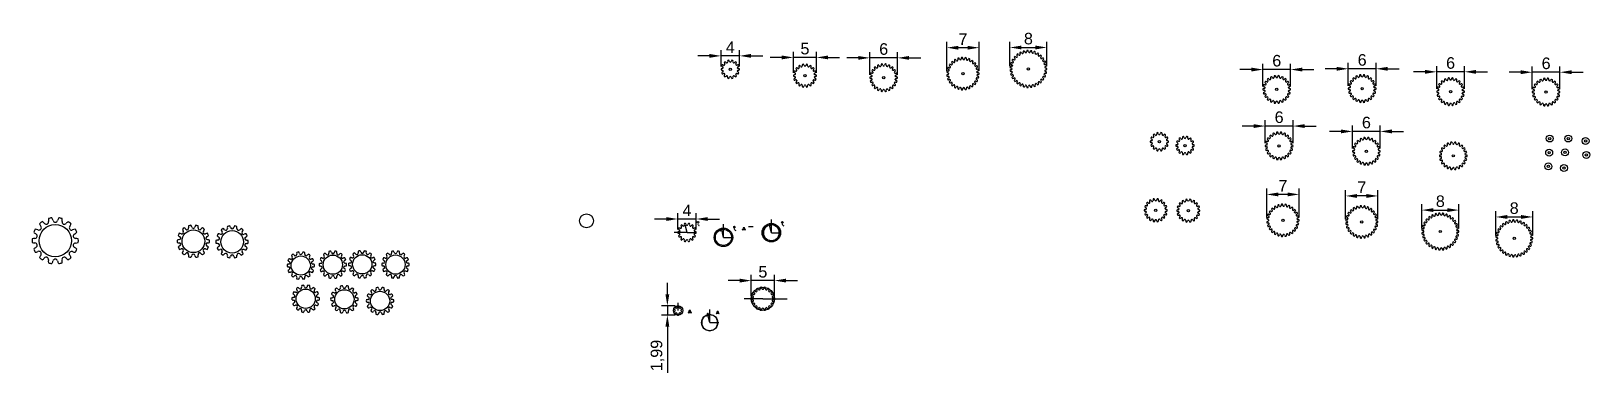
# Model space of a CAD drawing. Header units: millimetres. Extents: x 1203 to 1540, y 1825 to 1899.
import ezdxf

# ---------------------------------------------------------------- set-up
doc = ezdxf.new("R2010")
doc.units = ezdxf.units.MM
doc.styles.get("Standard").update_dxf_attribs({"font": 'arial.ttf'})
doc.dimstyles.new('ISO-25', dxfattribs={"dimtxt": 2.5, "dimasz": 2.5, "dimexe": 1.25, "dimexo": 0.625, "dimtad": 1, "dimtxsty": 'Standard', "dimcen": 2.5, "dimadec": 0, "dimazin": 0, "dimtfac": 1, "dimtmove": 0, "dimatfit": 3, "dimfxl": 1, "dimarcsym": 0})

msp = doc.modelspace()

# ---------------------------------------------------------------- blocks, each defined once
blk = doc.blocks.new('*U1')
for centre, radius, start, end in [((0.87, 0.23), 1.5, 169.3687, 192.8571), ((0.87, -4.27), 5, 98.542, 107.1723), ((-1.08, -0.22), 1.5, 12.8571, 36.3456), ((0.87, 0.23), 0.501, 192.8571, 270), ((-1.08, -0.22), 0.501, 295.7143, 12.8571)]:
    blk.add_arc(centre, radius, start, end)
blk = doc.blocks.new('*U2')
at = {"color": 0, "linetype": 'ByBlock', "lineweight": -2, "transparency": 16777216}
for p, rotation in [((1204.02, 1855.75), 51.42857142857143), ((1205.27, 1857.24), 25.7142857142857), ((1208.98, 1857.99), 334.2857142857144), ((1210.7, 1857.1), 308.5714285714286), ((1203.54, 1853.87), 77.14285714285715), ((1211.88, 1855.56), 282.8571428571428), ((1212.26, 1853.66), 257.1428571428571), ((1203.93, 1851.97), 102.8571428571429), ((1205.1, 1850.42), 128.5714285714286), ((1206.83, 1849.53), 154.2857142857143), ((1208.77, 1849.49), 180), ((1210.54, 1850.29), 205.7142857142857), ((1211.79, 1851.78), 231.4285714285714)]:
    blk.add_blockref('*U1', p, dxfattribs=dict(at, rotation=rotation))
blk.add_blockref('*U1', (1207.04, 1858.04), dxfattribs=at)
blk = doc.blocks.new('*U5')
for centre, radius, start, end in [((0.61, 0.16), 1.05, 169.3687, 192.8571), ((0.61, -2.99), 3.5, 98.542, 107.1723), ((-0.76, -0.15), 1.05, 12.8571, 36.3456), ((0.61, 0.16), 0.35, 192.8571, 270), ((-0.76, -0.15), 0.35, 295.7143, 12.8571)]:
    blk.add_arc(centre, radius, start, end)
blk = doc.blocks.new('*U6')
at = {"color": 0, "linetype": 'ByBlock', "lineweight": -2, "transparency": 16777216}
for p, rotation in [((843.69, 1300.07), 25.71428571428572), ((846.28, 1300.59), 334.2857142857144), ((847.49, 1299.97), 308.5714285714285), ((842.48, 1297.71), 77.14285714285712), ((842.81, 1299.02), 51.42857142857143), ((848.31, 1298.89), 282.8571428571428), ((848.58, 1297.56), 257.1428571428571), ((842.75, 1296.38), 102.8571428571428), ((843.57, 1295.29), 128.5714285714286), ((844.78, 1294.67), 154.2857142857143), ((846.14, 1294.64), 180), ((847.38, 1295.2), 205.7142857142857), ((848.25, 1296.24), 231.4285714285714)]:
    blk.add_blockref('*U5', p, dxfattribs=dict(at, rotation=rotation))
blk.add_blockref('*U5', (844.92, 1300.63), dxfattribs=at)
blk = doc.blocks.new('*U9')
for centre, radius, start, end in [((0.61, 0.16), 1.05, 169.3687, 192.8571), ((0.61, -2.99), 3.5, 98.542, 107.1723), ((-0.76, -0.15), 1.05, 12.8571, 36.3456), ((0.61, 0.16), 0.35, 192.8571, 270), ((-0.76, -0.15), 0.35, 295.7143, 12.8571)]:
    blk.add_arc(centre, radius, start, end)
blk = doc.blocks.new('*U10')
at = {"color": 0, "linetype": 'ByBlock', "lineweight": -2, "transparency": 16777216}
for p, rotation in [((843.69, 1300.07), 25.71428571428572), ((846.28, 1300.59), 334.2857142857144), ((847.49, 1299.97), 308.5714285714285), ((842.48, 1297.71), 77.14285714285712), ((842.81, 1299.02), 51.42857142857143), ((848.31, 1298.89), 282.8571428571428), ((848.58, 1297.56), 257.1428571428571), ((842.75, 1296.38), 102.8571428571428), ((843.57, 1295.29), 128.5714285714286), ((844.78, 1294.67), 154.2857142857143), ((846.14, 1294.64), 180), ((847.38, 1295.2), 205.7142857142857), ((848.25, 1296.24), 231.4285714285714)]:
    blk.add_blockref('*U9', p, dxfattribs=dict(at, rotation=rotation))
blk.add_blockref('*U9', (844.92, 1300.63), dxfattribs=at)
blk = doc.blocks.new('*U13')
for centre, radius, start, end in [((0.52, 0.13), 0.894, 169.3687, 192.8571), ((0.52, -2.54), 2.97, 98.542, 107.1723), ((-0.65, -0.13), 0.894, 12.8571, 36.3456), ((0.52, 0.13), 0.298, 192.8571, 270), ((-0.65, -0.13), 0.298, 295.7143, 12.8571)]:
    blk.add_arc(centre, radius, start, end)
blk = doc.blocks.new('*U14')
at = {"color": 0, "linetype": 'ByBlock', "lineweight": -2, "transparency": 16777216}
for p, rotation in [((717.13, 1105.06), 25.71428571428573), ((719.34, 1105.5), 334.2857142857144), ((720.37, 1104.98), 308.5714285714286), ((716.11, 1103.05), 77.14285714285715), ((716.39, 1104.17), 51.42857142857142), ((716.34, 1101.92), 102.8571428571429), ((721.01, 1101.81), 231.4285714285714), ((721.07, 1104.06), 282.8571428571428), ((721.3, 1102.93), 257.1428571428571), ((717.04, 1101), 128.5714285714286), ((718.06, 1100.47), 154.2857142857143), ((719.22, 1100.45), 180), ((720.27, 1100.92), 205.7142857142857)]:
    blk.add_blockref('*U13', p, dxfattribs=dict(at, rotation=rotation))
blk.add_blockref('*U13', (718.19, 1105.53), dxfattribs=at)
blk = doc.blocks.new('*U17')
for centre, radius, start, end in [((0.52, 0.13), 0.894, 169.3687, 192.8571), ((0.52, -2.54), 2.97, 98.542, 107.1723), ((-0.65, -0.13), 0.894, 12.8571, 36.3456), ((0.52, 0.13), 0.298, 192.8571, 270), ((-0.65, -0.13), 0.298, 295.7143, 12.8571)]:
    blk.add_arc(centre, radius, start, end)
blk = doc.blocks.new('*U18')
at = {"color": 0, "linetype": 'ByBlock', "lineweight": -2, "transparency": 16777216}
for p, rotation in [((717.13, 1105.06), 25.71428571428573), ((719.34, 1105.5), 334.2857142857144), ((720.37, 1104.98), 308.5714285714286), ((716.11, 1103.05), 77.14285714285715), ((716.39, 1104.17), 51.42857142857142), ((716.34, 1101.92), 102.8571428571429), ((721.01, 1101.81), 231.4285714285714), ((721.07, 1104.06), 282.8571428571428), ((721.3, 1102.93), 257.1428571428571), ((717.04, 1101), 128.5714285714286), ((718.06, 1100.47), 154.2857142857143), ((719.22, 1100.45), 180), ((720.27, 1100.92), 205.7142857142857)]:
    blk.add_blockref('*U17', p, dxfattribs=dict(at, rotation=rotation))
blk.add_blockref('*U17', (718.19, 1105.53), dxfattribs=at)
blk = doc.blocks.new('*U21')
for centre, radius, start, end in [((0.52, 0.13), 0.894, 169.3687, 192.8571), ((0.52, -2.54), 2.97, 98.542, 107.1723), ((-0.65, -0.13), 0.894, 12.8571, 36.3456), ((0.52, 0.13), 0.298, 192.8571, 270), ((-0.65, -0.13), 0.298, 295.7143, 12.8571)]:
    blk.add_arc(centre, radius, start, end)
blk = doc.blocks.new('*U22')
at = {"color": 0, "linetype": 'ByBlock', "lineweight": -2, "transparency": 16777216}
for p, rotation in [((717.13, 1105.06), 25.71428571428573), ((719.34, 1105.5), 334.2857142857144), ((720.37, 1104.98), 308.5714285714286), ((716.11, 1103.05), 77.14285714285715), ((716.39, 1104.17), 51.42857142857142), ((716.34, 1101.92), 102.8571428571429), ((721.01, 1101.81), 231.4285714285714), ((721.07, 1104.06), 282.8571428571428), ((721.3, 1102.93), 257.1428571428571), ((717.04, 1101), 128.5714285714286), ((718.06, 1100.47), 154.2857142857143), ((719.22, 1100.45), 180), ((720.27, 1100.92), 205.7142857142857)]:
    blk.add_blockref('*U21', p, dxfattribs=dict(at, rotation=rotation))
blk.add_blockref('*U21', (718.19, 1105.53), dxfattribs=at)
blk = doc.blocks.new('*U25')
for centre, radius, start, end in [((0.52, 0.13), 0.894, 169.3687, 192.8571), ((0.52, -2.54), 2.97, 98.542, 107.1723), ((-0.65, -0.13), 0.894, 12.8571, 36.3456), ((0.52, 0.13), 0.298, 192.8571, 270), ((-0.65, -0.13), 0.298, 295.7143, 12.8571)]:
    blk.add_arc(centre, radius, start, end)
blk = doc.blocks.new('*U26')
at = {"color": 0, "linetype": 'ByBlock', "lineweight": -2, "transparency": 16777216}
for p, rotation in [((717.13, 1105.06), 25.71428571428573), ((719.34, 1105.5), 334.2857142857144), ((720.37, 1104.98), 308.5714285714286), ((716.11, 1103.05), 77.14285714285715), ((716.39, 1104.17), 51.42857142857142), ((716.34, 1101.92), 102.8571428571429), ((721.01, 1101.81), 231.4285714285714), ((721.07, 1104.06), 282.8571428571428), ((721.3, 1102.93), 257.1428571428571), ((717.04, 1101), 128.5714285714286), ((718.06, 1100.47), 154.2857142857143), ((719.22, 1100.45), 180), ((720.27, 1100.92), 205.7142857142857)]:
    blk.add_blockref('*U25', p, dxfattribs=dict(at, rotation=rotation))
blk.add_blockref('*U25', (718.19, 1105.53), dxfattribs=at)
blk = doc.blocks.new('*U29')
for centre, radius, start, end in [((0.52, 0.13), 0.894, 169.3687, 192.8571), ((0.52, -2.54), 2.97, 98.542, 107.1723), ((-0.65, -0.13), 0.894, 12.8571, 36.3456), ((0.52, 0.13), 0.298, 192.8571, 270), ((-0.65, -0.13), 0.298, 295.7143, 12.8571)]:
    blk.add_arc(centre, radius, start, end)
blk = doc.blocks.new('*U30')
at = {"color": 0, "linetype": 'ByBlock', "lineweight": -2, "transparency": 16777216}
for p, rotation in [((717.13, 1105.06), 25.71428571428573), ((719.34, 1105.5), 334.2857142857144), ((720.37, 1104.98), 308.5714285714286), ((716.11, 1103.05), 77.14285714285715), ((716.39, 1104.17), 51.42857142857142), ((716.34, 1101.92), 102.8571428571429), ((721.01, 1101.81), 231.4285714285714), ((721.07, 1104.06), 282.8571428571428), ((721.3, 1102.93), 257.1428571428571), ((717.04, 1101), 128.5714285714286), ((718.06, 1100.47), 154.2857142857143), ((719.22, 1100.45), 180), ((720.27, 1100.92), 205.7142857142857)]:
    blk.add_blockref('*U29', p, dxfattribs=dict(at, rotation=rotation))
blk.add_blockref('*U29', (718.19, 1105.53), dxfattribs=at)
blk = doc.blocks.new('*U34')
for centre, radius, start, end in [((0.52, 0.13), 0.894, 169.3687, 192.8571), ((0.52, -2.54), 2.97, 98.542, 107.1723), ((-0.65, -0.13), 0.894, 12.8571, 36.3456), ((0.52, 0.13), 0.298, 192.8571, 270), ((-0.65, -0.13), 0.298, 295.7143, 12.8571)]:
    blk.add_arc(centre, radius, start, end)
blk = doc.blocks.new('*U33')
at = {"color": 0, "linetype": 'ByBlock', "lineweight": -2, "transparency": 16777216}
for p, rotation in [((717.13, 1105.06), 25.71428571428573), ((719.34, 1105.5), 334.2857142857144), ((720.37, 1104.98), 308.5714285714286), ((716.11, 1103.05), 77.14285714285715), ((716.39, 1104.17), 51.42857142857142), ((716.34, 1101.92), 102.8571428571429), ((721.01, 1101.81), 231.4285714285714), ((721.07, 1104.06), 282.8571428571428), ((721.3, 1102.93), 257.1428571428571), ((717.04, 1101), 128.5714285714286), ((718.06, 1100.47), 154.2857142857143), ((719.22, 1100.45), 180), ((720.27, 1100.92), 205.7142857142857)]:
    blk.add_blockref('*U34', p, dxfattribs=dict(at, rotation=rotation))
blk.add_blockref('*U34', (718.19, 1105.53), dxfattribs=at)
blk = doc.blocks.new('*U37')
for centre, radius, start, end in [((0.52, 0.13), 0.894, 169.3687, 192.8571), ((0.52, -2.54), 2.97, 98.542, 107.1723), ((-0.65, -0.13), 0.894, 12.8571, 36.3456), ((0.52, 0.13), 0.298, 192.8571, 270), ((-0.65, -0.13), 0.298, 295.7143, 12.8571)]:
    blk.add_arc(centre, radius, start, end)
blk = doc.blocks.new('*U38')
at = {"color": 0, "linetype": 'ByBlock', "lineweight": -2, "transparency": 16777216}
for p, rotation in [((717.13, 1105.06), 25.71428571428573), ((719.34, 1105.5), 334.2857142857144), ((720.37, 1104.98), 308.5714285714286), ((716.11, 1103.05), 77.14285714285715), ((716.39, 1104.17), 51.42857142857142), ((716.34, 1101.92), 102.8571428571429), ((721.01, 1101.81), 231.4285714285714), ((721.07, 1104.06), 282.8571428571428), ((721.3, 1102.93), 257.1428571428571), ((717.04, 1101), 128.5714285714286), ((718.06, 1100.47), 154.2857142857143), ((719.22, 1100.45), 180), ((720.27, 1100.92), 205.7142857142857)]:
    blk.add_blockref('*U37', p, dxfattribs=dict(at, rotation=rotation))
blk.add_blockref('*U37', (718.19, 1105.53), dxfattribs=at)
blk = doc.blocks.new('*U46')
for centre, radius, start, end in [((0.34, 0.06), 0.584, 163.0416, 192.8571), ((0.34, -1.69), 2, 99.4923, 106.222), ((-0.42, -0.11), 0.584, 12.8571, 42.6726), ((0.34, 0.06), 0.195, 192.8571, 270), ((-0.42, -0.11), 0.195, 295.7143, 12.8571)]:
    blk.add_arc(centre, radius, start, end)
blk = doc.blocks.new('*U47')
at = {"color": 0, "linetype": 'ByBlock', "lineweight": -2, "transparency": 16777216}
for p, rotation in [((1342.95, 1856.33), 51.42857142857143), ((1343.45, 1856.92), 25.71428571428572), ((1344.91, 1857.21), 334.2857142857143), ((1345.59, 1856.86), 308.5714285714286), ((1342.76, 1855.59), 77.14285714285715), ((1342.91, 1854.84), 102.8571428571429), ((1343.37, 1854.23), 128.5714285714286), ((1344.05, 1853.88), 154.2857142857143), ((1344.82, 1853.86), 180), ((1345.52, 1854.17), 205.7142857142857), ((1346.01, 1854.76), 231.4285714285714), ((1346.05, 1856.25), 282.8571428571428), ((1346.2, 1855.5), 257.1428571428571)]:
    blk.add_blockref('*U46', p, dxfattribs=dict(at, rotation=rotation))
blk.add_blockref('*U46', (1344.14, 1857.23), dxfattribs=at)
blk = doc.blocks.new('*D48')
at = {"color": 0, "lineweight": -2, "transparency": 16777216}
for p, q in [((1339.98, 1858.46), (1337.48, 1858.46)), ((1342.48, 1856.17), (1342.48, 1859.71)), ((1346.48, 1858.46), (1342.48, 1858.46)), ((1346.48, 1856.17), (1346.48, 1859.71)), ((1348.98, 1858.46), (1351.48, 1858.46))]:
    blk.add_line(p, q, dxfattribs=at)
at = {"color": 0, "transparency": 16777216}
for points in [[(1339.98, 1858.87), (1339.98, 1858.04), (1342.48, 1858.46)], [(1348.98, 1858.87), (1348.98, 1858.04), (1346.48, 1858.46)]]:
    blk.add_solid(points, dxfattribs=at)
at = {"layer": 'Defpoints', "color": 0, "transparency": 16777216}
for p in [(1342.48, 1858.46), (1342.48, 1855.55), (1346.48, 1855.55)]:
    blk.add_point(p, dxfattribs=at)
at = {"color": 0, "transparency": 16777216, "insert": (1344.48, 1860.33), "char_height": 2.5, "attachment_point": 5}
blk.add_mtext('4', dxfattribs=at)
blk = doc.blocks.new('*U53')
for centre, radius, start, end in [((0.39, -0.05), 0.584, 150.2606, 180.0761), ((0, -1.76), 2, 86.7113, 93.4409), ((-0.39, -0.05), 0.584, 0.0761, 29.8916), ((-0.39, -0.05), 0.195, 282.9332, 0.0761), ((0.39, -0.05), 0.195, 180.0761, 257.219)]:
    blk.add_arc(centre, radius, start, end)
blk = doc.blocks.new('*U54')
at = {"color": 0, "linetype": 'ByBlock', "lineweight": -2, "transparency": 16777216}
for p, rotation in [((1341.89, 1839.05), 59.99999999999999), ((1341.89, 1838.29), 120), ((1342.55, 1837.91), 180), ((1343.21, 1839.05), 300.0000000000001), ((1343.21, 1838.29), 240)]:
    blk.add_blockref('*U53', p, dxfattribs=dict(at, rotation=rotation))
blk.add_blockref('*U53', (1342.55, 1839.43), dxfattribs=at)
blk = doc.blocks.new('*D55')
at = {"color": 0, "lineweight": -2, "transparency": 16777216}
for p, q in [((1340.24, 1842.16), (1340.24, 1844.66)), ((1341.92, 1839.66), (1338.99, 1839.66)), ((1341.93, 1837.67), (1338.99, 1837.67)), ((1340.24, 1839.66), (1340.24, 1837.67)), ((1340.24, 1835.17), (1340.24, 1825.15))]:
    blk.add_line(p, q, dxfattribs=at)
at = {"color": 0, "transparency": 16777216}
for points in [[(1339.82, 1842.16), (1340.65, 1842.16), (1340.24, 1839.66)], [(1339.82, 1835.17), (1340.65, 1835.17), (1340.24, 1837.67)]]:
    blk.add_solid(points, dxfattribs=at)
at = {"layer": 'Defpoints', "color": 0, "transparency": 16777216}
for p in [(1340.24, 1837.67), (1342.55, 1839.66), (1342.55, 1837.67)]:
    blk.add_point(p, dxfattribs=at)
at = {"color": 0, "transparency": 16777216, "insert": (1338.11, 1828.91), "char_height": 2.5, "attachment_point": 5, "rotation": 90}
blk.add_mtext('1,99', dxfattribs=at)
blk = doc.blocks.new('*U58')
blk.add_line((0.12, 0.24), (-0.12, 0.24))
for centre, radius, start, end in [((0.39, -0.05), 0.584, 150.1576, 179.9731), ((-0.39, -0.05), 0.584, 359.9731, 29.7886), ((-0.39, -0.05), 0.195, 282.8303, 359.9731), ((0.39, -0.05), 0.195, 179.9731, 257.116)]:
    blk.add_arc(centre, radius, start, end)
blk = doc.blocks.new('*U59')
at = {"color": 0, "linetype": 'ByBlock', "lineweight": -2, "transparency": 16777216}
for p, rotation in [((1359.42, 1842.92), 40.00000000000002), ((1360.1, 1843.31), 19.99999999999999), ((1361.65, 1843.31), 340.0000000000001), ((1362.33, 1842.92), 320.0000000000001), ((1358.65, 1841.58), 80.00000000000001), ((1358.65, 1840.79), 100), ((1358.92, 1842.32), 60.00000000000001), ((1358.92, 1840.06), 120), ((1359.42, 1839.46), 140.0000000000001), ((1362.33, 1839.46), 220), ((1362.83, 1842.32), 299.9999999999999), ((1362.83, 1840.06), 240), ((1363.1, 1841.58), 280.0000000000001), ((1363.1, 1840.8), 260), ((1360.1, 1839.06), 160), ((1360.88, 1838.93), 180), ((1361.65, 1839.06), 200)]:
    blk.add_blockref('*U58', p, dxfattribs=dict(at, rotation=rotation))
blk.add_blockref('*U58', (1360.88, 1843.45), dxfattribs=at)
blk = doc.blocks.new('*D60')
at = {"color": 0, "lineweight": -2, "transparency": 16777216}
for p, q in [((1355.88, 1845.13), (1353.38, 1845.13)), ((1358.38, 1841.81), (1358.38, 1846.38)), ((1363.38, 1845.13), (1358.38, 1845.13)), ((1363.38, 1841.81), (1363.38, 1846.38)), ((1365.88, 1845.13), (1368.38, 1845.13))]:
    blk.add_line(p, q, dxfattribs=at)
at = {"color": 0, "transparency": 16777216}
for points in [[(1355.88, 1845.54), (1355.88, 1844.71), (1358.38, 1845.13)], [(1365.88, 1845.54), (1365.88, 1844.71), (1363.38, 1845.13)]]:
    blk.add_solid(points, dxfattribs=at)
at = {"layer": 'Defpoints', "color": 0, "transparency": 16777216}
for p in [(1358.38, 1845.13), (1358.38, 1841.19), (1363.38, 1841.19)]:
    blk.add_point(p, dxfattribs=at)
at = {"color": 0, "transparency": 16777216, "insert": (1360.88, 1847.02), "char_height": 2.5, "attachment_point": 5}
blk.add_mtext('5', dxfattribs=at)
blk = doc.blocks.new('*U66')
blk.add_line((0.12, 0.24), (-0.12, 0.24))
for centre, radius, start, end in [((0.39, -0.05), 0.584, 150.1576, 179.9731), ((-0.39, -0.05), 0.584, 359.9731, 29.7886), ((-0.39, -0.05), 0.195, 282.8303, 359.9731), ((0.39, -0.05), 0.195, 179.9731, 257.116)]:
    blk.add_arc(centre, radius, start, end)
blk = doc.blocks.new('*U68')
at = {"color": 0, "linetype": 'ByBlock', "lineweight": -2, "transparency": 16777216}
for p, rotation in [((1359.42, 1842.92), 40.00000000000002), ((1360.1, 1843.31), 19.99999999999999), ((1361.65, 1843.31), 340.0000000000001), ((1362.33, 1842.92), 320.0000000000001), ((1358.65, 1841.58), 80.00000000000001), ((1358.65, 1840.79), 100), ((1358.92, 1842.32), 60.00000000000001), ((1358.92, 1840.06), 120), ((1359.42, 1839.46), 140.0000000000001), ((1362.33, 1839.46), 220), ((1362.83, 1842.32), 299.9999999999999), ((1362.83, 1840.06), 240), ((1363.1, 1841.58), 280.0000000000001), ((1363.1, 1840.8), 260), ((1360.1, 1839.06), 160), ((1360.88, 1838.93), 180), ((1361.65, 1839.06), 200)]:
    blk.add_blockref('*U66', p, dxfattribs=dict(at, rotation=rotation))
blk.add_blockref('*U66', (1360.88, 1843.45), dxfattribs=at)
blk = doc.blocks.new('*D69')
at = {"color": 0, "lineweight": -2, "transparency": 16777216}
for p, q in [((1367.48, 1890.12), (1367.48, 1894.68)), ((1372.48, 1890.12), (1372.48, 1894.68)), ((1364.98, 1893.43), (1362.48, 1893.43)), ((1372.48, 1893.43), (1367.48, 1893.43)), ((1374.98, 1893.43), (1377.48, 1893.43))]:
    blk.add_line(p, q, dxfattribs=at)
at = {"color": 0, "transparency": 16777216}
for points in [[(1364.98, 1893.85), (1364.98, 1893.02), (1367.48, 1893.43)], [(1374.98, 1893.85), (1374.98, 1893.02), (1372.48, 1893.43)]]:
    blk.add_solid(points, dxfattribs=at)
at = {"layer": 'Defpoints', "color": 0, "transparency": 16777216}
for p in [(1367.48, 1893.43), (1367.48, 1889.5), (1372.48, 1889.5)]:
    blk.add_point(p, dxfattribs=at)
at = {"color": 0, "transparency": 16777216, "insert": (1369.98, 1895.33), "char_height": 2.5, "attachment_point": 5}
blk.add_mtext('5', dxfattribs=at)
blk = doc.blocks.new('*U75')
for centre, radius, start, end in [((0.34, 0.06), 0.584, 163.0416, 192.8571), ((0.34, -1.69), 2, 99.4923, 106.222), ((-0.42, -0.11), 0.584, 12.8571, 42.6726), ((0.34, 0.06), 0.195, 192.8571, 270), ((-0.42, -0.11), 0.195, 295.7143, 12.8571)]:
    blk.add_arc(centre, radius, start, end)
blk = doc.blocks.new('*U77')
at = {"color": 0, "linetype": 'ByBlock', "lineweight": -2, "transparency": 16777216}
for p, rotation in [((1342.95, 1856.33), 51.42857142857143), ((1343.45, 1856.92), 25.71428571428572), ((1344.91, 1857.21), 334.2857142857143), ((1345.59, 1856.86), 308.5714285714286), ((1342.76, 1855.59), 77.14285714285715), ((1342.91, 1854.84), 102.8571428571429), ((1343.37, 1854.23), 128.5714285714286), ((1344.05, 1853.88), 154.2857142857143), ((1344.82, 1853.86), 180), ((1345.52, 1854.17), 205.7142857142857), ((1346.01, 1854.76), 231.4285714285714), ((1346.05, 1856.25), 282.8571428571428), ((1346.2, 1855.5), 257.1428571428571)]:
    blk.add_blockref('*U75', p, dxfattribs=dict(at, rotation=rotation))
blk.add_blockref('*U75', (1344.14, 1857.23), dxfattribs=at)
blk = doc.blocks.new('*D78')
at = {"color": 0, "lineweight": -2, "transparency": 16777216}
for p, q in [((1349.34, 1893.77), (1346.84, 1893.77)), ((1351.84, 1891.49), (1351.84, 1895.02)), ((1355.84, 1893.77), (1351.84, 1893.77)), ((1355.84, 1891.49), (1355.84, 1895.02)), ((1358.34, 1893.77), (1360.84, 1893.77))]:
    blk.add_line(p, q, dxfattribs=at)
at = {"color": 0, "transparency": 16777216}
for points in [[(1349.34, 1894.19), (1349.34, 1893.35), (1351.84, 1893.77)], [(1358.34, 1894.19), (1358.34, 1893.35), (1355.84, 1893.77)]]:
    blk.add_solid(points, dxfattribs=at)
at = {"layer": 'Defpoints', "color": 0, "transparency": 16777216}
for p in [(1351.84, 1893.77), (1351.84, 1890.86), (1355.84, 1890.86)]:
    blk.add_point(p, dxfattribs=at)
at = {"color": 0, "transparency": 16777216, "insert": (1353.84, 1895.65), "char_height": 2.5, "attachment_point": 5}
blk.add_mtext('4', dxfattribs=at)
blk = doc.blocks.new('*U80')
for centre, radius, start, end in [((0.39, -0.05), 0.584, 150.2606, 180.0761), ((0, -1.76), 2, 86.7113, 93.4409), ((-0.39, -0.05), 0.584, 0.0761, 29.8916), ((-0.39, -0.05), 0.195, 282.9332, 0.0761), ((0.39, -0.05), 0.195, 180.0761, 257.219)]:
    blk.add_arc(centre, radius, start, end)
blk = doc.blocks.new('*U81')
at = {"color": 0, "linetype": 'ByBlock', "lineweight": -2, "transparency": 16777216}
for p, rotation in [((1401.96, 1867.05), 65.45454545454544), ((1402.39, 1867.71), 49.09090909090909), ((1402.98, 1868.22), 32.72727272727273), ((1403.7, 1868.55), 16.36363636363637), ((1405.25, 1868.55), 343.6363636363637), ((1405.96, 1868.22), 327.2727272727273), ((1406.56, 1867.71), 310.909090909091), ((1406.98, 1867.05), 294.5454545454546), ((1401.74, 1866.29), 81.81818181818183), ((1401.74, 1865.51), 98.18181818181817), ((1401.96, 1864.76), 114.5454545454546), ((1402.39, 1864.1), 130.9090909090909), ((1402.98, 1863.58), 147.2727272727273), ((1403.69, 1863.25), 163.6363636363637), ((1405.25, 1863.25), 196.3636363636363), ((1405.96, 1863.58), 212.7272727272727), ((1406.56, 1864.09), 229.090909090909), ((1406.98, 1864.75), 245.4545454545454), ((1407.2, 1866.29), 278.1818181818181), ((1407.2, 1865.51), 261.8181818181818), ((1404.47, 1863.14), 180)]:
    blk.add_blockref('*U80', p, dxfattribs=dict(at, rotation=rotation))
blk.add_blockref('*U80', (1404.47, 1868.66), dxfattribs=at)
blk = doc.blocks.new('*D82')
at = {"color": 0, "lineweight": -2, "transparency": 16777216}
for p, q in [((1384, 1889.65), (1384, 1894.59)), ((1390, 1889.67), (1390, 1894.59)), ((1381.5, 1893.34), (1379, 1893.34)), ((1390, 1893.34), (1384, 1893.34)), ((1392.5, 1893.34), (1395, 1893.34))]:
    blk.add_line(p, q, dxfattribs=at)
at = {"color": 0, "transparency": 16777216}
for points in [[(1381.5, 1893.75), (1381.5, 1892.92), (1384, 1893.34)], [(1392.5, 1893.75), (1392.5, 1892.92), (1390, 1893.34)]]:
    blk.add_solid(points, dxfattribs=at)
at = {"layer": 'Defpoints', "color": 0, "transparency": 16777216}
for p in [(1384, 1893.34), (1384, 1889.03), (1390, 1889.04)]:
    blk.add_point(p, dxfattribs=at)
at = {"color": 0, "transparency": 16777216, "insert": (1387, 1895.24), "char_height": 2.5, "attachment_point": 5}
blk.add_mtext('6', dxfattribs=at)
blk = doc.blocks.new('*U84')
for centre, radius, start, end in [((0.39, -0.05), 0.584, 150.2606, 180.0761), ((0, -1.76), 2, 86.7113, 93.4409), ((-0.39, -0.05), 0.584, 0.0761, 29.8916), ((-0.39, -0.05), 0.195, 282.9332, 0.0761), ((0.39, -0.05), 0.195, 180.0761, 257.219)]:
    blk.add_arc(centre, radius, start, end)
blk = doc.blocks.new('*U85')
at = {"color": 0, "linetype": 'ByBlock', "lineweight": -2, "transparency": 16777216}
for p, rotation in [((1382.88, 1846.51), 66.66666666666667), ((1383.26, 1847.17), 53.33333333333334), ((1383.78, 1847.72), 39.99999999999999), ((1384.41, 1848.13), 26.66666666666668), ((1385.12, 1848.39), 13.33333333333331), ((1386.62, 1848.39), 346.6666666666667), ((1387.34, 1848.13), 333.3333333333333), ((1387.97, 1847.72), 319.9999999999999), ((1388.49, 1847.17), 306.6666666666667), ((1388.86, 1846.51), 293.3333333333334), ((1382.62, 1845.03), 93.33333333333336), ((1382.66, 1845.79), 79.99999999999999), ((1382.75, 1844.29), 106.6666666666667), ((1383.05, 1843.59), 120), ((1383.5, 1842.99), 133.3333333333333), ((1388.24, 1842.98), 226.6666666666666), ((1388.69, 1843.59), 240), ((1388.99, 1844.29), 253.3333333333333), ((1389.08, 1845.79), 280), ((1389.13, 1845.03), 266.6666666666667), ((1384.08, 1842.5), 146.6666666666667), ((1384.76, 1842.16), 160), ((1385.49, 1841.98), 173.3333333333334), ((1386.25, 1841.98), 186.6666666666667), ((1386.99, 1842.16), 200), ((1387.66, 1842.5), 213.3333333333333)]:
    blk.add_blockref('*U84', p, dxfattribs=dict(at, rotation=rotation))
blk.add_blockref('*U84', (1385.87, 1848.48), dxfattribs=at)
blk = doc.blocks.new('*D86')
at = {"color": 0, "lineweight": -2, "transparency": 16777216}
for p, q in [((1400.64, 1890.55), (1400.64, 1896.79)), ((1405.14, 1895.54), (1403.14, 1895.54)), ((1407.64, 1890.55), (1407.64, 1896.79))]:
    blk.add_line(p, q, dxfattribs=at)
at = {"color": 0, "transparency": 16777216}
for points in [[(1403.14, 1895.95), (1403.14, 1895.12), (1400.64, 1895.54)], [(1405.14, 1895.95), (1405.14, 1895.12), (1407.64, 1895.54)]]:
    blk.add_solid(points, dxfattribs=at)
at = {"layer": 'Defpoints', "color": 0, "transparency": 16777216}
for p in [(1400.64, 1895.54), (1400.64, 1889.93), (1407.64, 1889.93)]:
    blk.add_point(p, dxfattribs=at)
at = {"color": 0, "transparency": 16777216, "insert": (1404.14, 1897.41), "char_height": 2.5, "attachment_point": 5}
blk.add_mtext('7', dxfattribs=at)
blk = doc.blocks.new('*U91')
for centre, radius, start, end in [((0.39, -0.05), 0.584, 150.2606, 180.0761), ((0, -1.76), 2, 86.7113, 93.4409), ((-0.39, -0.05), 0.584, 0.0761, 29.8916), ((-0.39, -0.05), 0.195, 282.9332, 0.0761), ((0.39, -0.05), 0.195, 180.0761, 257.219)]:
    blk.add_arc(centre, radius, start, end)
blk = doc.blocks.new('*U92')
at = {"color": 0, "linetype": 'ByBlock', "lineweight": -2, "transparency": 16777216}
for p, rotation in [((1412.44, 1863.68), 58.06451612903226), ((1412.91, 1864.28), 46.45161290322581), ((1413.49, 1864.77), 34.83870967741935), ((1414.15, 1865.14), 23.22580645161289), ((1414.88, 1865.37), 11.61290322580639), ((1416.39, 1865.37), 348.3870967741936), ((1417.11, 1865.14), 336.7741935483871), ((1417.78, 1864.77), 325.1612903225807), ((1418.36, 1864.28), 313.5483870967742), ((1418.82, 1863.68), 301.9354838709677), ((1411.88, 1861.5), 92.90322580645163), ((1411.92, 1862.26), 81.29032258064515), ((1411.99, 1860.75), 104.5161290322581), ((1412.11, 1862.99), 69.6774193548387), ((1412.26, 1860.03), 116.1290322580645), ((1419.01, 1860.03), 243.8709677419355), ((1419.16, 1862.99), 290.3225806451613), ((1419.27, 1860.75), 255.4838709677419), ((1419.35, 1862.26), 278.7096774193548), ((1419.39, 1861.5), 267.0967741935484), ((1412.66, 1859.39), 127.741935483871), ((1413.18, 1858.84), 139.3548387096774), ((1413.81, 1858.4), 150.9677419354839), ((1414.51, 1858.1), 162.5806451612903), ((1415.25, 1857.95), 174.1935483870969), ((1416.01, 1857.95), 185.8064516129032), ((1416.76, 1858.1), 197.4193548387096), ((1417.46, 1858.4), 209.0322580645161), ((1418.08, 1858.84), 220.6451612903225), ((1418.6, 1859.39), 232.258064516129)]:
    blk.add_blockref('*U91', p, dxfattribs=dict(at, rotation=rotation))
blk.add_blockref('*U91', (1415.63, 1865.45), dxfattribs=at)
blk = doc.blocks.new('*D94')
at = {"color": 0, "lineweight": -2, "transparency": 16777216}
for p, q in [((1414.29, 1891.57), (1414.29, 1896.84)), ((1416.79, 1895.59), (1419.79, 1895.59)), ((1422.29, 1891.57), (1422.29, 1896.84))]:
    blk.add_line(p, q, dxfattribs=at)
at = {"color": 0, "transparency": 16777216}
for points in [[(1416.79, 1896), (1416.79, 1895.17), (1414.29, 1895.59)], [(1419.79, 1896), (1419.79, 1895.17), (1422.29, 1895.59)]]:
    blk.add_solid(points, dxfattribs=at)
at = {"layer": 'Defpoints', "color": 0, "transparency": 16777216}
for p in [(1422.29, 1895.59), (1414.29, 1890.95), (1422.29, 1890.95)]:
    blk.add_point(p, dxfattribs=at)
at = {"color": 0, "transparency": 16777216, "insert": (1418.29, 1897.49), "char_height": 2.5, "attachment_point": 5}
blk.add_mtext('8', dxfattribs=at)
blk = doc.blocks.new('*U135')
for centre, radius, start, end in [((0.34, 0.06), 0.584, 163.0416, 192.8571), ((0.34, -1.69), 2, 99.4923, 106.222), ((-0.42, -0.11), 0.584, 12.8571, 42.6726), ((0.34, 0.06), 0.195, 192.8571, 270), ((-0.42, -0.11), 0.195, 295.7143, 12.8571)]:
    blk.add_arc(centre, radius, start, end)
blk = doc.blocks.new('*U137')
at = {"color": 0, "linetype": 'ByBlock', "lineweight": -2, "transparency": 16777216}
for p, rotation in [((1342.95, 1856.33), 51.42857142857143), ((1343.45, 1856.92), 25.71428571428572), ((1344.91, 1857.21), 334.2857142857143), ((1345.59, 1856.86), 308.5714285714286), ((1342.76, 1855.59), 77.14285714285715), ((1342.91, 1854.84), 102.8571428571429), ((1343.37, 1854.23), 128.5714285714286), ((1344.05, 1853.88), 154.2857142857143), ((1344.82, 1853.86), 180), ((1345.52, 1854.17), 205.7142857142857), ((1346.01, 1854.76), 231.4285714285714), ((1346.05, 1856.25), 282.8571428571428), ((1346.2, 1855.5), 257.1428571428571)]:
    blk.add_blockref('*U135', p, dxfattribs=dict(at, rotation=rotation))
blk.add_blockref('*U135', (1344.14, 1857.23), dxfattribs=at)
blk = doc.blocks.new('*U143')
for centre, radius, start, end in [((0.34, 0.06), 0.584, 163.0416, 192.8571), ((0.34, -1.69), 2, 99.4923, 106.222), ((-0.42, -0.11), 0.584, 12.8571, 42.6726), ((0.34, 0.06), 0.195, 192.8571, 270), ((-0.42, -0.11), 0.195, 295.7143, 12.8571)]:
    blk.add_arc(centre, radius, start, end)
blk = doc.blocks.new('*U144')
at = {"color": 0, "linetype": 'ByBlock', "lineweight": -2, "transparency": 16777216}
for p, rotation in [((1342.95, 1856.33), 51.42857142857143), ((1343.45, 1856.92), 25.71428571428572), ((1344.91, 1857.21), 334.2857142857143), ((1345.59, 1856.86), 308.5714285714286), ((1342.76, 1855.59), 77.14285714285715), ((1342.91, 1854.84), 102.8571428571429), ((1343.37, 1854.23), 128.5714285714286), ((1344.05, 1853.88), 154.2857142857143), ((1344.82, 1853.86), 180), ((1345.52, 1854.17), 205.7142857142857), ((1346.01, 1854.76), 231.4285714285714), ((1346.05, 1856.25), 282.8571428571428), ((1346.2, 1855.5), 257.1428571428571)]:
    blk.add_blockref('*U143', p, dxfattribs=dict(at, rotation=rotation))
blk.add_blockref('*U143', (1344.14, 1857.23), dxfattribs=at)
blk = doc.blocks.new('*U150')
blk.add_line((0.12, 0.24), (-0.12, 0.24))
for centre, radius, start, end in [((0.39, -0.05), 0.584, 150.1576, 179.9731), ((-0.39, -0.05), 0.584, 359.9731, 29.7886), ((-0.39, -0.05), 0.195, 282.8303, 359.9731), ((0.39, -0.05), 0.195, 179.9731, 257.116)]:
    blk.add_arc(centre, radius, start, end)
blk = doc.blocks.new('*U152')
at = {"color": 0, "linetype": 'ByBlock', "lineweight": -2, "transparency": 16777216}
for p, rotation in [((1359.42, 1842.92), 40.00000000000002), ((1360.1, 1843.31), 19.99999999999999), ((1361.65, 1843.31), 340.0000000000001), ((1362.33, 1842.92), 320.0000000000001), ((1358.65, 1841.58), 80.00000000000001), ((1358.65, 1840.79), 100), ((1358.92, 1842.32), 60.00000000000001), ((1358.92, 1840.06), 120), ((1359.42, 1839.46), 140.0000000000001), ((1362.33, 1839.46), 220), ((1362.83, 1842.32), 299.9999999999999), ((1362.83, 1840.06), 240), ((1363.1, 1841.58), 280.0000000000001), ((1363.1, 1840.8), 260), ((1360.1, 1839.06), 160), ((1360.88, 1838.93), 180), ((1361.65, 1839.06), 200)]:
    blk.add_blockref('*U150', p, dxfattribs=dict(at, rotation=rotation))
blk.add_blockref('*U150', (1360.88, 1843.45), dxfattribs=at)
blk = doc.blocks.new('*U159')
blk.add_line((0.12, 0.24), (-0.12, 0.24))
for centre, radius, start, end in [((0.39, -0.05), 0.584, 150.1576, 179.9731), ((-0.39, -0.05), 0.584, 359.9731, 29.7886), ((-0.39, -0.05), 0.195, 282.8303, 359.9731), ((0.39, -0.05), 0.195, 179.9731, 257.116)]:
    blk.add_arc(centre, radius, start, end)
blk = doc.blocks.new('*U161')
at = {"color": 0, "linetype": 'ByBlock', "lineweight": -2, "transparency": 16777216}
for p, rotation in [((1359.42, 1842.92), 40.00000000000002), ((1360.1, 1843.31), 19.99999999999999), ((1361.65, 1843.31), 340.0000000000001), ((1362.33, 1842.92), 320.0000000000001), ((1358.65, 1841.58), 80.00000000000001), ((1358.65, 1840.79), 100), ((1358.92, 1842.32), 60.00000000000001), ((1358.92, 1840.06), 120), ((1359.42, 1839.46), 140.0000000000001), ((1362.33, 1839.46), 220), ((1362.83, 1842.32), 299.9999999999999), ((1362.83, 1840.06), 240), ((1363.1, 1841.58), 280.0000000000001), ((1363.1, 1840.8), 260), ((1360.1, 1839.06), 160), ((1360.88, 1838.93), 180), ((1361.65, 1839.06), 200)]:
    blk.add_blockref('*U159', p, dxfattribs=dict(at, rotation=rotation))
blk.add_blockref('*U159', (1360.88, 1843.45), dxfattribs=at)
blk = doc.blocks.new('*U221')
for centre, radius, start, end in [((0.39, -0.05), 0.584, 150.2606, 180.0761), ((0, -1.76), 2, 86.7113, 93.4409), ((-0.39, -0.05), 0.584, 0.0761, 29.8916), ((-0.39, -0.05), 0.195, 282.9332, 0.0761), ((0.39, -0.05), 0.195, 180.0761, 257.219)]:
    blk.add_arc(centre, radius, start, end)
blk = doc.blocks.new('*U223')
at = {"color": 0, "linetype": 'ByBlock', "lineweight": -2, "transparency": 16777216}
for p, rotation in [((1401.96, 1867.05), 65.45454545454544), ((1402.39, 1867.71), 49.09090909090909), ((1402.98, 1868.22), 32.72727272727273), ((1403.7, 1868.55), 16.36363636363637), ((1405.25, 1868.55), 343.6363636363637), ((1405.96, 1868.22), 327.2727272727273), ((1406.56, 1867.71), 310.909090909091), ((1406.98, 1867.05), 294.5454545454546), ((1401.74, 1866.29), 81.81818181818183), ((1401.74, 1865.51), 98.18181818181817), ((1401.96, 1864.76), 114.5454545454546), ((1402.39, 1864.1), 130.9090909090909), ((1402.98, 1863.58), 147.2727272727273), ((1403.69, 1863.25), 163.6363636363637), ((1405.25, 1863.25), 196.3636363636363), ((1405.96, 1863.58), 212.7272727272727), ((1406.56, 1864.09), 229.090909090909), ((1406.98, 1864.75), 245.4545454545454), ((1407.2, 1866.29), 278.1818181818181), ((1407.2, 1865.51), 261.8181818181818), ((1404.47, 1863.14), 180)]:
    blk.add_blockref('*U221', p, dxfattribs=dict(at, rotation=rotation))
blk.add_blockref('*U221', (1404.47, 1868.66), dxfattribs=at)
blk = doc.blocks.new('*D224')
at = {"color": 0, "lineweight": -2, "transparency": 16777216}
for p, q in [((1466.48, 1890.81), (1463.98, 1890.81)), ((1468.98, 1887.13), (1468.98, 1892.06)), ((1474.98, 1890.81), (1468.98, 1890.81)), ((1474.98, 1887.14), (1474.98, 1892.06)), ((1477.48, 1890.81), (1479.98, 1890.81))]:
    blk.add_line(p, q, dxfattribs=at)
at = {"color": 0, "transparency": 16777216}
for points in [[(1466.48, 1891.23), (1466.48, 1890.39), (1468.98, 1890.81)], [(1477.48, 1891.23), (1477.48, 1890.39), (1474.98, 1890.81)]]:
    blk.add_solid(points, dxfattribs=at)
at = {"layer": 'Defpoints', "color": 0, "transparency": 16777216}
for p in [(1468.98, 1890.81), (1468.98, 1886.5), (1474.98, 1886.52)]:
    blk.add_point(p, dxfattribs=at)
at = {"color": 0, "transparency": 16777216, "insert": (1471.98, 1892.71), "char_height": 2.5, "attachment_point": 5}
blk.add_mtext('6', dxfattribs=at)
blk = doc.blocks.new('*U230')
for centre, radius, start, end in [((0.39, -0.05), 0.584, 150.2606, 180.0761), ((0, -1.76), 2, 86.7113, 93.4409), ((-0.39, -0.05), 0.584, 0.0761, 29.8916), ((-0.39, -0.05), 0.195, 282.9332, 0.0761), ((0.39, -0.05), 0.195, 180.0761, 257.219)]:
    blk.add_arc(centre, radius, start, end)
blk = doc.blocks.new('*U232')
at = {"color": 0, "linetype": 'ByBlock', "lineweight": -2, "transparency": 16777216}
for p, rotation in [((1401.96, 1867.05), 65.45454545454544), ((1402.39, 1867.71), 49.09090909090909), ((1402.98, 1868.22), 32.72727272727273), ((1403.7, 1868.55), 16.36363636363637), ((1405.25, 1868.55), 343.6363636363637), ((1405.96, 1868.22), 327.2727272727273), ((1406.56, 1867.71), 310.909090909091), ((1406.98, 1867.05), 294.5454545454546), ((1401.74, 1866.29), 81.81818181818183), ((1401.74, 1865.51), 98.18181818181817), ((1401.96, 1864.76), 114.5454545454546), ((1402.39, 1864.1), 130.9090909090909), ((1402.98, 1863.58), 147.2727272727273), ((1403.69, 1863.25), 163.6363636363637), ((1405.25, 1863.25), 196.3636363636363), ((1405.96, 1863.58), 212.7272727272727), ((1406.56, 1864.09), 229.090909090909), ((1406.98, 1864.75), 245.4545454545454), ((1407.2, 1866.29), 278.1818181818181), ((1407.2, 1865.51), 261.8181818181818), ((1404.47, 1863.14), 180)]:
    blk.add_blockref('*U230', p, dxfattribs=dict(at, rotation=rotation))
blk.add_blockref('*U230', (1404.47, 1868.66), dxfattribs=at)
blk = doc.blocks.new('*D233')
at = {"color": 0, "lineweight": -2, "transparency": 16777216}
for p, q in [((1484.94, 1890.98), (1482.44, 1890.98)), ((1487.44, 1887.29), (1487.44, 1892.23)), ((1493.44, 1890.98), (1487.44, 1890.98)), ((1493.44, 1887.31), (1493.44, 1892.23)), ((1495.94, 1890.98), (1498.44, 1890.98))]:
    blk.add_line(p, q, dxfattribs=at)
at = {"color": 0, "transparency": 16777216}
for points in [[(1484.94, 1891.39), (1484.94, 1890.56), (1487.44, 1890.98)], [(1495.94, 1891.39), (1495.94, 1890.56), (1493.44, 1890.98)]]:
    blk.add_solid(points, dxfattribs=at)
at = {"layer": 'Defpoints', "color": 0, "transparency": 16777216}
for p in [(1487.44, 1890.98), (1487.44, 1886.67), (1493.44, 1886.69)]:
    blk.add_point(p, dxfattribs=at)
at = {"color": 0, "transparency": 16777216, "insert": (1490.44, 1892.88), "char_height": 2.5, "attachment_point": 5}
blk.add_mtext('6', dxfattribs=at)
blk = doc.blocks.new('*U240')
for centre, radius, start, end in [((0.39, -0.05), 0.584, 150.2606, 180.0761), ((0, -1.76), 2, 86.7113, 93.4409), ((-0.39, -0.05), 0.584, 0.0761, 29.8916), ((-0.39, -0.05), 0.195, 282.9332, 0.0761), ((0.39, -0.05), 0.195, 180.0761, 257.219)]:
    blk.add_arc(centre, radius, start, end)
blk = doc.blocks.new('*U241')
at = {"color": 0, "linetype": 'ByBlock', "lineweight": -2, "transparency": 16777216}
for p, rotation in [((1401.96, 1867.05), 65.45454545454544), ((1402.39, 1867.71), 49.09090909090909), ((1402.98, 1868.22), 32.72727272727273), ((1403.7, 1868.55), 16.36363636363637), ((1405.25, 1868.55), 343.6363636363637), ((1405.96, 1868.22), 327.2727272727273), ((1406.56, 1867.71), 310.909090909091), ((1406.98, 1867.05), 294.5454545454546), ((1401.74, 1866.29), 81.81818181818183), ((1401.74, 1865.51), 98.18181818181817), ((1401.96, 1864.76), 114.5454545454546), ((1402.39, 1864.1), 130.9090909090909), ((1402.98, 1863.58), 147.2727272727273), ((1403.69, 1863.25), 163.6363636363637), ((1405.25, 1863.25), 196.3636363636363), ((1405.96, 1863.58), 212.7272727272727), ((1406.56, 1864.09), 229.090909090909), ((1406.98, 1864.75), 245.4545454545454), ((1407.2, 1866.29), 278.1818181818181), ((1407.2, 1865.51), 261.8181818181818), ((1404.47, 1863.14), 180)]:
    blk.add_blockref('*U240', p, dxfattribs=dict(at, rotation=rotation))
blk.add_blockref('*U240', (1404.47, 1868.66), dxfattribs=at)
blk = doc.blocks.new('*D242')
at = {"color": 0, "lineweight": -2, "transparency": 16777216}
for p, q in [((1506.56, 1886.63), (1506.56, 1891.57)), ((1512.56, 1886.65), (1512.56, 1891.57)), ((1504.06, 1890.32), (1501.56, 1890.32)), ((1512.56, 1890.32), (1506.56, 1890.32)), ((1515.06, 1890.32), (1517.56, 1890.32))]:
    blk.add_line(p, q, dxfattribs=at)
at = {"color": 0, "transparency": 16777216}
for points in [[(1504.06, 1890.73), (1504.06, 1889.9), (1506.56, 1890.32)], [(1515.06, 1890.73), (1515.06, 1889.9), (1512.56, 1890.32)]]:
    blk.add_solid(points, dxfattribs=at)
at = {"layer": 'Defpoints', "color": 0, "transparency": 16777216}
for p in [(1506.56, 1890.32), (1506.56, 1886.01), (1512.56, 1886.02)]:
    blk.add_point(p, dxfattribs=at)
at = {"color": 0, "transparency": 16777216, "insert": (1509.56, 1892.22), "char_height": 2.5, "attachment_point": 5}
blk.add_mtext('6', dxfattribs=at)
blk = doc.blocks.new('*U248')
for centre, radius, start, end in [((0.39, -0.05), 0.584, 150.2606, 180.0761), ((0, -1.76), 2, 86.7113, 93.4409), ((-0.39, -0.05), 0.584, 0.0761, 29.8916), ((-0.39, -0.05), 0.195, 282.9332, 0.0761), ((0.39, -0.05), 0.195, 180.0761, 257.219)]:
    blk.add_arc(centre, radius, start, end)
blk = doc.blocks.new('*U250')
at = {"color": 0, "linetype": 'ByBlock', "lineweight": -2, "transparency": 16777216}
for p, rotation in [((1401.96, 1867.05), 65.45454545454544), ((1402.39, 1867.71), 49.09090909090909), ((1402.98, 1868.22), 32.72727272727273), ((1403.7, 1868.55), 16.36363636363637), ((1405.25, 1868.55), 343.6363636363637), ((1405.96, 1868.22), 327.2727272727273), ((1406.56, 1867.71), 310.909090909091), ((1406.98, 1867.05), 294.5454545454546), ((1401.74, 1866.29), 81.81818181818183), ((1401.74, 1865.51), 98.18181818181817), ((1401.96, 1864.76), 114.5454545454546), ((1402.39, 1864.1), 130.9090909090909), ((1402.98, 1863.58), 147.2727272727273), ((1403.69, 1863.25), 163.6363636363637), ((1405.25, 1863.25), 196.3636363636363), ((1405.96, 1863.58), 212.7272727272727), ((1406.56, 1864.09), 229.090909090909), ((1406.98, 1864.75), 245.4545454545454), ((1407.2, 1866.29), 278.1818181818181), ((1407.2, 1865.51), 261.8181818181818), ((1404.47, 1863.14), 180)]:
    blk.add_blockref('*U248', p, dxfattribs=dict(at, rotation=rotation))
blk.add_blockref('*U248', (1404.47, 1868.66), dxfattribs=at)
blk = doc.blocks.new('*D251')
at = {"color": 0, "lineweight": -2, "transparency": 16777216}
for p, q in [((1466.99, 1878.58), (1464.49, 1878.58)), ((1469.49, 1874.89), (1469.49, 1879.83)), ((1475.49, 1878.58), (1469.49, 1878.58)), ((1475.49, 1874.91), (1475.49, 1879.83)), ((1477.99, 1878.58), (1480.49, 1878.58))]:
    blk.add_line(p, q, dxfattribs=at)
at = {"color": 0, "transparency": 16777216}
for points in [[(1466.99, 1878.99), (1466.99, 1878.16), (1469.49, 1878.58)], [(1477.99, 1878.99), (1477.99, 1878.16), (1475.49, 1878.58)]]:
    blk.add_solid(points, dxfattribs=at)
at = {"layer": 'Defpoints', "color": 0, "transparency": 16777216}
for p in [(1469.49, 1878.58), (1469.49, 1874.27), (1475.49, 1874.28)]:
    blk.add_point(p, dxfattribs=at)
at = {"color": 0, "transparency": 16777216, "insert": (1472.49, 1880.48), "char_height": 2.5, "attachment_point": 5}
blk.add_mtext('6', dxfattribs=at)
blk = doc.blocks.new('*U257')
for centre, radius, start, end in [((0.39, -0.05), 0.584, 150.2606, 180.0761), ((0, -1.76), 2, 86.7113, 93.4409), ((-0.39, -0.05), 0.584, 0.0761, 29.8916), ((-0.39, -0.05), 0.195, 282.9332, 0.0761), ((0.39, -0.05), 0.195, 180.0761, 257.219)]:
    blk.add_arc(centre, radius, start, end)
blk = doc.blocks.new('*U259')
at = {"color": 0, "linetype": 'ByBlock', "lineweight": -2, "transparency": 16777216}
for p, rotation in [((1401.96, 1867.05), 65.45454545454544), ((1402.39, 1867.71), 49.09090909090909), ((1402.98, 1868.22), 32.72727272727273), ((1403.7, 1868.55), 16.36363636363637), ((1405.25, 1868.55), 343.6363636363637), ((1405.96, 1868.22), 327.2727272727273), ((1406.56, 1867.71), 310.909090909091), ((1406.98, 1867.05), 294.5454545454546), ((1401.74, 1866.29), 81.81818181818183), ((1401.74, 1865.51), 98.18181818181817), ((1401.96, 1864.76), 114.5454545454546), ((1402.39, 1864.1), 130.9090909090909), ((1402.98, 1863.58), 147.2727272727273), ((1403.69, 1863.25), 163.6363636363637), ((1405.25, 1863.25), 196.3636363636363), ((1405.96, 1863.58), 212.7272727272727), ((1406.56, 1864.09), 229.090909090909), ((1406.98, 1864.75), 245.4545454545454), ((1407.2, 1866.29), 278.1818181818181), ((1407.2, 1865.51), 261.8181818181818), ((1404.47, 1863.14), 180)]:
    blk.add_blockref('*U257', p, dxfattribs=dict(at, rotation=rotation))
blk.add_blockref('*U257', (1404.47, 1868.66), dxfattribs=at)
blk = doc.blocks.new('*D260')
at = {"color": 0, "lineweight": -2, "transparency": 16777216}
for p, q in [((1485.86, 1877.42), (1483.36, 1877.42)), ((1488.36, 1873.74), (1488.36, 1878.67)), ((1494.36, 1877.42), (1488.36, 1877.42)), ((1494.36, 1873.75), (1494.36, 1878.67)), ((1496.86, 1877.42), (1499.36, 1877.42))]:
    blk.add_line(p, q, dxfattribs=at)
at = {"color": 0, "transparency": 16777216}
for points in [[(1485.86, 1877.84), (1485.86, 1877), (1488.36, 1877.42)], [(1496.86, 1877.84), (1496.86, 1877), (1494.36, 1877.42)]]:
    blk.add_solid(points, dxfattribs=at)
at = {"layer": 'Defpoints', "color": 0, "transparency": 16777216}
for p in [(1488.36, 1877.42), (1488.36, 1873.11), (1494.36, 1873.13)]:
    blk.add_point(p, dxfattribs=at)
at = {"color": 0, "transparency": 16777216, "insert": (1491.36, 1879.32), "char_height": 2.5, "attachment_point": 5}
blk.add_mtext('6', dxfattribs=at)
blk = doc.blocks.new('*U266')
for centre, radius, start, end in [((0.39, -0.05), 0.584, 150.2606, 180.0761), ((0, -1.76), 2, 86.7113, 93.4409), ((-0.39, -0.05), 0.584, 0.0761, 29.8916), ((-0.39, -0.05), 0.195, 282.9332, 0.0761), ((0.39, -0.05), 0.195, 180.0761, 257.219)]:
    blk.add_arc(centre, radius, start, end)
blk = doc.blocks.new('*U268')
at = {"color": 0, "linetype": 'ByBlock', "lineweight": -2, "transparency": 16777216}
for p, rotation in [((1401.96, 1867.05), 65.45454545454544), ((1402.39, 1867.71), 49.09090909090909), ((1402.98, 1868.22), 32.72727272727273), ((1403.7, 1868.55), 16.36363636363637), ((1405.25, 1868.55), 343.6363636363637), ((1405.96, 1868.22), 327.2727272727273), ((1406.56, 1867.71), 310.909090909091), ((1406.98, 1867.05), 294.5454545454546), ((1401.74, 1866.29), 81.81818181818183), ((1401.74, 1865.51), 98.18181818181817), ((1401.96, 1864.76), 114.5454545454546), ((1402.39, 1864.1), 130.9090909090909), ((1402.98, 1863.58), 147.2727272727273), ((1403.69, 1863.25), 163.6363636363637), ((1405.25, 1863.25), 196.3636363636363), ((1405.96, 1863.58), 212.7272727272727), ((1406.56, 1864.09), 229.090909090909), ((1406.98, 1864.75), 245.4545454545454), ((1407.2, 1866.29), 278.1818181818181), ((1407.2, 1865.51), 261.8181818181818), ((1404.47, 1863.14), 180)]:
    blk.add_blockref('*U266', p, dxfattribs=dict(at, rotation=rotation))
blk.add_blockref('*U266', (1404.47, 1868.66), dxfattribs=at)
blk = doc.blocks.new('*U275')
for centre, radius, start, end in [((0.39, -0.05), 0.584, 150.2606, 180.0761), ((0, -1.76), 2, 86.7113, 93.4409), ((-0.39, -0.05), 0.584, 0.0761, 29.8916), ((-0.39, -0.05), 0.195, 282.9332, 0.0761), ((0.39, -0.05), 0.195, 180.0761, 257.219)]:
    blk.add_arc(centre, radius, start, end)
blk = doc.blocks.new('*U277')
at = {"color": 0, "linetype": 'ByBlock', "lineweight": -2, "transparency": 16777216}
for p, rotation in [((1401.96, 1867.05), 65.45454545454544), ((1402.39, 1867.71), 49.09090909090909), ((1402.98, 1868.22), 32.72727272727273), ((1403.7, 1868.55), 16.36363636363637), ((1405.25, 1868.55), 343.6363636363637), ((1405.96, 1868.22), 327.2727272727273), ((1406.56, 1867.71), 310.909090909091), ((1406.98, 1867.05), 294.5454545454546), ((1401.74, 1866.29), 81.81818181818183), ((1401.74, 1865.51), 98.18181818181817), ((1401.96, 1864.76), 114.5454545454546), ((1402.39, 1864.1), 130.9090909090909), ((1402.98, 1863.58), 147.2727272727273), ((1403.69, 1863.25), 163.6363636363637), ((1405.25, 1863.25), 196.3636363636363), ((1405.96, 1863.58), 212.7272727272727), ((1406.56, 1864.09), 229.090909090909), ((1406.98, 1864.75), 245.4545454545454), ((1407.2, 1866.29), 278.1818181818181), ((1407.2, 1865.51), 261.8181818181818), ((1404.47, 1863.14), 180)]:
    blk.add_blockref('*U275', p, dxfattribs=dict(at, rotation=rotation))
blk.add_blockref('*U275', (1404.47, 1868.66), dxfattribs=at)
blk = doc.blocks.new('*D278')
at = {"color": 0, "lineweight": -2, "transparency": 16777216}
for p, q in [((1527.21, 1886.55), (1527.21, 1891.48)), ((1533.21, 1886.57), (1533.21, 1891.48)), ((1524.71, 1890.23), (1522.21, 1890.23)), ((1533.21, 1890.23), (1527.21, 1890.23)), ((1535.71, 1890.23), (1538.21, 1890.23))]:
    blk.add_line(p, q, dxfattribs=at)
at = {"color": 0, "transparency": 16777216}
for points in [[(1524.71, 1890.65), (1524.71, 1889.82), (1527.21, 1890.23)], [(1535.71, 1890.65), (1535.71, 1889.82), (1533.21, 1890.23)]]:
    blk.add_solid(points, dxfattribs=at)
at = {"layer": 'Defpoints', "color": 0, "transparency": 16777216}
for p in [(1527.21, 1890.23), (1527.21, 1885.93), (1533.21, 1885.94)]:
    blk.add_point(p, dxfattribs=at)
at = {"color": 0, "transparency": 16777216, "insert": (1530.21, 1892.14), "char_height": 2.5, "attachment_point": 5}
blk.add_mtext('6', dxfattribs=at)
blk = doc.blocks.new('*U284')
for centre, radius, start, end in [((0.39, -0.05), 0.584, 150.2606, 180.0761), ((0, -1.76), 2, 86.7113, 93.4409), ((-0.39, -0.05), 0.584, 0.0761, 29.8916), ((-0.39, -0.05), 0.195, 282.9332, 0.0761), ((0.39, -0.05), 0.195, 180.0761, 257.219)]:
    blk.add_arc(centre, radius, start, end)
blk = doc.blocks.new('*U286')
at = {"color": 0, "linetype": 'ByBlock', "lineweight": -2, "transparency": 16777216}
for p, rotation in [((1382.88, 1846.51), 66.66666666666667), ((1383.26, 1847.17), 53.33333333333334), ((1383.78, 1847.72), 39.99999999999999), ((1384.41, 1848.13), 26.66666666666668), ((1385.12, 1848.39), 13.33333333333331), ((1386.62, 1848.39), 346.6666666666667), ((1387.34, 1848.13), 333.3333333333333), ((1387.97, 1847.72), 319.9999999999999), ((1388.49, 1847.17), 306.6666666666667), ((1388.86, 1846.51), 293.3333333333334), ((1382.62, 1845.03), 93.33333333333336), ((1382.66, 1845.79), 79.99999999999999), ((1382.75, 1844.29), 106.6666666666667), ((1383.05, 1843.59), 120), ((1383.5, 1842.99), 133.3333333333333), ((1388.24, 1842.98), 226.6666666666666), ((1388.69, 1843.59), 240), ((1388.99, 1844.29), 253.3333333333333), ((1389.08, 1845.79), 280), ((1389.13, 1845.03), 266.6666666666667), ((1384.08, 1842.5), 146.6666666666667), ((1384.76, 1842.16), 160), ((1385.49, 1841.98), 173.3333333333334), ((1386.25, 1841.98), 186.6666666666667), ((1386.99, 1842.16), 200), ((1387.66, 1842.5), 213.3333333333333)]:
    blk.add_blockref('*U284', p, dxfattribs=dict(at, rotation=rotation))
blk.add_blockref('*U284', (1385.87, 1848.48), dxfattribs=at)
blk = doc.blocks.new('*D287')
at = {"color": 0, "lineweight": -2, "transparency": 16777216}
for p, q in [((1469.81, 1858.8), (1469.81, 1865.03)), ((1474.31, 1863.78), (1472.31, 1863.78)), ((1476.81, 1858.8), (1476.81, 1865.03))]:
    blk.add_line(p, q, dxfattribs=at)
at = {"color": 0, "transparency": 16777216}
for points in [[(1472.31, 1864.2), (1472.31, 1863.36), (1469.81, 1863.78)], [(1474.31, 1864.2), (1474.31, 1863.36), (1476.81, 1863.78)]]:
    blk.add_solid(points, dxfattribs=at)
at = {"layer": 'Defpoints', "color": 0, "transparency": 16777216}
for p in [(1469.81, 1863.78), (1469.81, 1858.17), (1476.81, 1858.17)]:
    blk.add_point(p, dxfattribs=at)
at = {"color": 0, "transparency": 16777216, "insert": (1473.31, 1865.66), "char_height": 2.5, "attachment_point": 5}
blk.add_mtext('7', dxfattribs=at)
blk = doc.blocks.new('*U293')
for centre, radius, start, end in [((0.39, -0.05), 0.584, 150.2606, 180.0761), ((0, -1.76), 2, 86.7113, 93.4409), ((-0.39, -0.05), 0.584, 0.0761, 29.8916), ((-0.39, -0.05), 0.195, 282.9332, 0.0761), ((0.39, -0.05), 0.195, 180.0761, 257.219)]:
    blk.add_arc(centre, radius, start, end)
blk = doc.blocks.new('*U295')
at = {"color": 0, "linetype": 'ByBlock', "lineweight": -2, "transparency": 16777216}
for p, rotation in [((1382.88, 1846.51), 66.66666666666667), ((1383.26, 1847.17), 53.33333333333334), ((1383.78, 1847.72), 39.99999999999999), ((1384.41, 1848.13), 26.66666666666668), ((1385.12, 1848.39), 13.33333333333331), ((1386.62, 1848.39), 346.6666666666667), ((1387.34, 1848.13), 333.3333333333333), ((1387.97, 1847.72), 319.9999999999999), ((1388.49, 1847.17), 306.6666666666667), ((1388.86, 1846.51), 293.3333333333334), ((1382.62, 1845.03), 93.33333333333336), ((1382.66, 1845.79), 79.99999999999999), ((1382.75, 1844.29), 106.6666666666667), ((1383.05, 1843.59), 120), ((1383.5, 1842.99), 133.3333333333333), ((1388.24, 1842.98), 226.6666666666666), ((1388.69, 1843.59), 240), ((1388.99, 1844.29), 253.3333333333333), ((1389.08, 1845.79), 280), ((1389.13, 1845.03), 266.6666666666667), ((1384.08, 1842.5), 146.6666666666667), ((1384.76, 1842.16), 160), ((1385.49, 1841.98), 173.3333333333334), ((1386.25, 1841.98), 186.6666666666667), ((1386.99, 1842.16), 200), ((1387.66, 1842.5), 213.3333333333333)]:
    blk.add_blockref('*U293', p, dxfattribs=dict(at, rotation=rotation))
blk.add_blockref('*U293', (1385.87, 1848.48), dxfattribs=at)
blk = doc.blocks.new('*D296')
at = {"color": 0, "lineweight": -2, "transparency": 16777216}
for p, q in [((1486.86, 1858.46), (1486.86, 1864.7)), ((1491.36, 1863.45), (1489.36, 1863.45)), ((1493.86, 1858.46), (1493.86, 1864.7))]:
    blk.add_line(p, q, dxfattribs=at)
at = {"color": 0, "transparency": 16777216}
for points in [[(1489.36, 1863.87), (1489.36, 1863.03), (1486.86, 1863.45)], [(1491.36, 1863.87), (1491.36, 1863.03), (1493.86, 1863.45)]]:
    blk.add_solid(points, dxfattribs=at)
at = {"layer": 'Defpoints', "color": 0, "transparency": 16777216}
for p in [(1486.86, 1863.45), (1486.86, 1857.84), (1493.86, 1857.84)]:
    blk.add_point(p, dxfattribs=at)
at = {"color": 0, "transparency": 16777216, "insert": (1490.36, 1865.33), "char_height": 2.5, "attachment_point": 5}
blk.add_mtext('7', dxfattribs=at)
blk = doc.blocks.new('*U302')
for centre, radius, start, end in [((0.39, -0.05), 0.584, 150.2606, 180.0761), ((0, -1.76), 2, 86.7113, 93.4409), ((-0.39, -0.05), 0.584, 0.0761, 29.8916), ((-0.39, -0.05), 0.195, 282.9332, 0.0761), ((0.39, -0.05), 0.195, 180.0761, 257.219)]:
    blk.add_arc(centre, radius, start, end)
blk = doc.blocks.new('*U304')
at = {"color": 0, "linetype": 'ByBlock', "lineweight": -2, "transparency": 16777216}
for p, rotation in [((1412.44, 1863.68), 58.06451612903226), ((1412.91, 1864.28), 46.45161290322581), ((1413.49, 1864.77), 34.83870967741935), ((1414.15, 1865.14), 23.22580645161289), ((1414.88, 1865.37), 11.61290322580639), ((1416.39, 1865.37), 348.3870967741936), ((1417.11, 1865.14), 336.7741935483871), ((1417.78, 1864.77), 325.1612903225807), ((1418.36, 1864.28), 313.5483870967742), ((1418.82, 1863.68), 301.9354838709677), ((1411.88, 1861.5), 92.90322580645163), ((1411.92, 1862.26), 81.29032258064515), ((1411.99, 1860.75), 104.5161290322581), ((1412.11, 1862.99), 69.6774193548387), ((1412.26, 1860.03), 116.1290322580645), ((1419.01, 1860.03), 243.8709677419355), ((1419.16, 1862.99), 290.3225806451613), ((1419.27, 1860.75), 255.4838709677419), ((1419.35, 1862.26), 278.7096774193548), ((1419.39, 1861.5), 267.0967741935484), ((1412.66, 1859.39), 127.741935483871), ((1413.18, 1858.84), 139.3548387096774), ((1413.81, 1858.4), 150.9677419354839), ((1414.51, 1858.1), 162.5806451612903), ((1415.25, 1857.95), 174.1935483870969), ((1416.01, 1857.95), 185.8064516129032), ((1416.76, 1858.1), 197.4193548387096), ((1417.46, 1858.4), 209.0322580645161), ((1418.08, 1858.84), 220.6451612903225), ((1418.6, 1859.39), 232.258064516129)]:
    blk.add_blockref('*U302', p, dxfattribs=dict(at, rotation=rotation))
blk.add_blockref('*U302', (1415.63, 1865.45), dxfattribs=at)
blk = doc.blocks.new('*D305')
at = {"color": 0, "lineweight": -2, "transparency": 16777216}
for p, q in [((1503.34, 1856.38), (1503.34, 1861.64)), ((1505.84, 1860.39), (1508.84, 1860.39)), ((1511.34, 1856.38), (1511.34, 1861.64))]:
    blk.add_line(p, q, dxfattribs=at)
at = {"color": 0, "transparency": 16777216}
for points in [[(1505.84, 1860.81), (1505.84, 1859.97), (1503.34, 1860.39)], [(1508.84, 1860.81), (1508.84, 1859.97), (1511.34, 1860.39)]]:
    blk.add_solid(points, dxfattribs=at)
at = {"layer": 'Defpoints', "color": 0, "transparency": 16777216}
for p in [(1511.34, 1860.39), (1503.34, 1855.75), (1511.34, 1855.75)]:
    blk.add_point(p, dxfattribs=at)
at = {"color": 0, "transparency": 16777216, "insert": (1507.34, 1862.29), "char_height": 2.5, "attachment_point": 5}
blk.add_mtext('8', dxfattribs=at)
blk = doc.blocks.new('*U311')
for centre, radius, start, end in [((0.39, -0.05), 0.584, 150.2606, 180.0761), ((0, -1.76), 2, 86.7113, 93.4409), ((-0.39, -0.05), 0.584, 0.0761, 29.8916), ((-0.39, -0.05), 0.195, 282.9332, 0.0761), ((0.39, -0.05), 0.195, 180.0761, 257.219)]:
    blk.add_arc(centre, radius, start, end)
blk = doc.blocks.new('*U313')
at = {"color": 0, "linetype": 'ByBlock', "lineweight": -2, "transparency": 16777216}
for p, rotation in [((1412.44, 1863.68), 58.06451612903226), ((1412.91, 1864.28), 46.45161290322581), ((1413.49, 1864.77), 34.83870967741935), ((1414.15, 1865.14), 23.22580645161289), ((1414.88, 1865.37), 11.61290322580639), ((1416.39, 1865.37), 348.3870967741936), ((1417.11, 1865.14), 336.7741935483871), ((1417.78, 1864.77), 325.1612903225807), ((1418.36, 1864.28), 313.5483870967742), ((1418.82, 1863.68), 301.9354838709677), ((1411.88, 1861.5), 92.90322580645163), ((1411.92, 1862.26), 81.29032258064515), ((1411.99, 1860.75), 104.5161290322581), ((1412.11, 1862.99), 69.6774193548387), ((1412.26, 1860.03), 116.1290322580645), ((1419.01, 1860.03), 243.8709677419355), ((1419.16, 1862.99), 290.3225806451613), ((1419.27, 1860.75), 255.4838709677419), ((1419.35, 1862.26), 278.7096774193548), ((1419.39, 1861.5), 267.0967741935484), ((1412.66, 1859.39), 127.741935483871), ((1413.18, 1858.84), 139.3548387096774), ((1413.81, 1858.4), 150.9677419354839), ((1414.51, 1858.1), 162.5806451612903), ((1415.25, 1857.95), 174.1935483870969), ((1416.01, 1857.95), 185.8064516129032), ((1416.76, 1858.1), 197.4193548387096), ((1417.46, 1858.4), 209.0322580645161), ((1418.08, 1858.84), 220.6451612903225), ((1418.6, 1859.39), 232.258064516129)]:
    blk.add_blockref('*U311', p, dxfattribs=dict(at, rotation=rotation))
blk.add_blockref('*U311', (1415.63, 1865.45), dxfattribs=at)
blk = doc.blocks.new('*D314')
at = {"color": 0, "lineweight": -2, "transparency": 16777216}
for p, q in [((1519.31, 1854.89), (1519.31, 1860.15)), ((1527.31, 1854.89), (1527.31, 1860.15)), ((1521.81, 1858.9), (1524.81, 1858.9))]:
    blk.add_line(p, q, dxfattribs=at)
at = {"color": 0, "transparency": 16777216}
for points in [[(1521.81, 1859.32), (1521.81, 1858.49), (1519.31, 1858.9)], [(1524.81, 1859.32), (1524.81, 1858.49), (1527.31, 1858.9)]]:
    blk.add_solid(points, dxfattribs=at)
at = {"layer": 'Defpoints', "color": 0, "transparency": 16777216}
for p in [(1527.31, 1858.9), (1519.31, 1854.27), (1527.31, 1854.27)]:
    blk.add_point(p, dxfattribs=at)
at = {"color": 0, "transparency": 16777216, "insert": (1523.31, 1860.8), "char_height": 2.5, "attachment_point": 5}
blk.add_mtext('8', dxfattribs=at)

# ---------------------------------------------------------------- dimensions: what is measured, and where the dimension line sits
for base, p1, p2, picture, middle in [((1351.842, 1893.77), (1355.842, 1890.862), (1351.842, 1890.862), '*D78', (1353.842, 1895.645)), ((1400.635, 1895.538), (1407.635, 1889.927), (1400.635, 1889.927), '*D86', (1404.135, 1897.413)), ((1422.289, 1895.586), (1414.289, 1890.948), (1422.289, 1890.948), '*D94', (1418.289, 1897.487)), ((1367.48, 1893.434), (1372.48, 1889.495), (1367.48, 1889.495), '*D69', (1369.98, 1895.33)), ((1383.998, 1893.337), (1389.998, 1889.045), (1383.998, 1889.029), '*D82', (1386.998, 1895.238)), ((1468.978, 1890.809), (1474.978, 1886.517), (1468.978, 1886.501), '*D224', (1471.978, 1892.711)), ((1487.443, 1890.977), (1493.443, 1886.685), (1487.443, 1886.669), '*D233', (1490.443, 1892.879)), ((1506.56, 1890.316), (1512.56, 1886.024), (1506.56, 1886.008), '*D242', (1509.56, 1892.217)), ((1527.207, 1890.234), (1533.207, 1885.942), (1527.207, 1885.926), '*D278', (1530.207, 1892.136)), ((1469.493, 1878.576), (1475.493, 1874.284), (1469.493, 1874.268), '*D251', (1472.493, 1880.478)), ((1488.361, 1877.419), (1494.361, 1873.127), (1488.361, 1873.111), '*D260', (1491.361, 1879.32)), ((1469.808, 1863.781), (1476.808, 1858.17), (1469.808, 1858.17), '*D287', (1473.308, 1865.656)), ((1486.855, 1863.45), (1493.855, 1857.839), (1486.855, 1857.839), '*D296', (1490.355, 1865.325)), ((1511.339, 1860.391), (1503.339, 1855.753), (1511.339, 1855.753), '*D305', (1507.339, 1862.293)), ((1342.482, 1858.455), (1346.482, 1855.547), (1342.482, 1855.547), '*D48', (1344.482, 1860.33)), ((1527.311, 1858.903), (1519.311, 1854.265), (1527.311, 1854.265), '*D314', (1523.311, 1860.804)), ((1358.377, 1845.126), (1363.377, 1841.187), (1358.377, 1841.187), '*D60', (1360.877, 1847.022))]:
    dim = msp.add_linear_dim(base=base, p1=p1, p2=p2, dimstyle='ISO-25')
    dim.commit()
    dim.dimension.update_dxf_attribs({"geometry": picture, "text_midpoint": middle})
dim = msp.add_linear_dim(base=(1340.238, 1837.668), p1=(1342.549, 1839.661), p2=(1342.555, 1837.668), angle=90, dimstyle='ISO-25')
dim.commit()
dim.dimension.update_dxf_attribs({"geometry": '*D55', "text_midpoint": (1338.11, 1828.911)})

# ---------------------------------------------------------------- linework, layer by layer
for p, q in [((1416.41, 1893.941), (1416.43, 1893.953)), ((1417.073, 1894.265), (1417.051, 1894.258)), ((1417.743, 1894.44), (1417.765, 1894.442)), ((1418.457, 1894.478), (1418.479, 1894.476)), ((1419.186, 1894.365), (1419.164, 1894.372)), ((1419.835, 1894.126), (1419.855, 1894.115)), ((1420.443, 1893.749), (1420.46, 1893.734)), ((1368.201, 1890.511), (1368.21, 1890.528)), ((1368.656, 1891.058), (1368.67, 1891.071)), ((1369.27, 1891.417), (1369.289, 1891.424)), ((1369.97, 1891.544), (1369.99, 1891.545)), ((1370.672, 1891.424), (1370.69, 1891.418)), ((1371.29, 1891.071), (1371.305, 1891.059)), ((1371.75, 1890.529), (1371.76, 1890.512)), ((1385.069, 1890.697), (1385.09, 1890.72)), ((1385.612, 1891.174), (1385.639, 1891.19)), ((1386.268, 1891.478), (1386.298, 1891.486)), ((1386.983, 1891.585), (1387.014, 1891.584)), ((1387.729, 1891.477), (1387.7, 1891.486)), ((1388.385, 1891.172), (1388.359, 1891.19)), ((1388.928, 1890.695), (1388.908, 1890.72)), ((1401.183, 1890.634), (1401.179, 1890.622)), ((1401.419, 1891.285), (1401.426, 1891.296)), ((1401.805, 1891.874), (1401.814, 1891.884)), ((1402.317, 1892.359), (1402.328, 1892.366)), ((1402.939, 1892.717), (1402.927, 1892.713)), ((1403.615, 1892.918), (1403.602, 1892.917)), ((1404.306, 1892.959), (1404.319, 1892.957)), ((1405, 1892.838), (1405.012, 1892.833)), ((1405.648, 1892.56), (1405.659, 1892.552)), ((1406.223, 1892.13), (1406.215, 1892.14)), ((1406.675, 1891.589), (1406.669, 1891.601)), ((1406.99, 1890.959), (1406.987, 1890.971)), ((1414.755, 1890.937), (1414.755, 1890.967)), ((1414.83, 1891.671), (1414.825, 1891.649)), ((1415.037, 1892.332), (1415.047, 1892.352)), ((1415.382, 1892.958), (1415.396, 1892.976)), ((1415.846, 1893.502), (1415.863, 1893.517)), ((1420.963, 1893.258), (1420.977, 1893.24)), ((1421.373, 1892.673), (1421.383, 1892.652)), ((1421.657, 1892.016), (1421.663, 1891.994)), ((1421.805, 1890.601), (1421.802, 1890.579)), ((1421.803, 1891.316), (1421.804, 1891.294)), ((1367.964, 1889.13), (1367.96, 1889.149)), ((1367.961, 1889.841), (1367.961, 1889.861)), ((1368.201, 1888.479), (1368.211, 1888.462)), ((1368.671, 1887.919), (1368.656, 1887.932)), ((1369.289, 1887.566), (1369.27, 1887.573)), ((1369.971, 1887.446), (1369.99, 1887.446)), ((1370.672, 1887.566), (1370.691, 1887.573)), ((1371.29, 1887.919), (1371.305, 1887.932)), ((1371.75, 1888.462), (1371.76, 1888.48)), ((1372, 1889.842), (1371.996, 1889.861)), ((1371.997, 1889.13), (1372, 1889.149)), ((1384.482, 1889.391), (1384.487, 1889.422)), ((1384.486, 1888.668), (1384.482, 1888.699)), ((1384.681, 1890.086), (1384.695, 1890.114)), ((1384.694, 1887.976), (1384.682, 1888.004)), ((1385.088, 1887.37), (1385.069, 1887.394)), ((1388.907, 1887.369), (1388.928, 1887.392)), ((1389.302, 1887.975), (1389.315, 1888.003)), ((1389.303, 1890.114), (1389.315, 1890.085)), ((1389.51, 1888.667), (1389.515, 1888.698)), ((1389.514, 1889.39), (1389.511, 1889.421)), ((1401.099, 1889.921), (1401.1, 1889.934)), ((1401.182, 1889.221), (1401.18, 1889.234)), ((1401.424, 1888.559), (1401.419, 1888.571)), ((1401.813, 1887.971), (1401.805, 1887.981)), ((1402.326, 1887.488), (1402.317, 1887.496)), ((1402.938, 1887.136), (1402.926, 1887.143)), ((1404.999, 1887.017), (1405.012, 1887.02)), ((1405.647, 1887.295), (1405.658, 1887.3)), ((1406.213, 1887.714), (1406.223, 1887.722)), ((1406.667, 1888.253), (1406.675, 1888.263)), ((1406.991, 1888.894), (1406.985, 1888.882)), ((1407.152, 1889.58), (1407.149, 1889.568)), ((1407.151, 1890.272), (1407.151, 1890.285)), ((1414.829, 1890.226), (1414.826, 1890.249)), ((1415.045, 1889.545), (1415.037, 1889.566)), ((1415.394, 1888.921), (1415.382, 1888.94)), ((1415.862, 1888.379), (1415.846, 1888.396)), ((1416.428, 1887.944), (1416.41, 1887.956)), ((1417.05, 1887.64), (1417.071, 1887.631)), ((1417.742, 1887.458), (1417.764, 1887.453)), ((1418.455, 1887.419), (1418.478, 1887.419)), ((1419.162, 1887.525), (1419.185, 1887.53)), ((1419.834, 1887.771), (1419.855, 1887.78)), ((1420.441, 1888.147), (1420.46, 1888.16)), ((1420.977, 1888.655), (1420.961, 1888.638)), ((1421.372, 1889.223), (1421.384, 1889.243)), ((1421.656, 1889.879), (1421.663, 1889.901)), ((1469.661, 1887.559), (1469.675, 1887.587)), ((1470.048, 1888.17), (1470.069, 1888.192)), ((1470.592, 1888.646), (1470.618, 1888.662)), ((1471.248, 1888.951), (1471.278, 1888.958)), ((1471.963, 1889.058), (1471.994, 1889.057)), ((1472.709, 1888.949), (1472.679, 1888.959)), ((1473.364, 1888.645), (1473.339, 1888.663)), ((1473.907, 1888.168), (1473.888, 1888.192)), ((1474.282, 1887.586), (1474.294, 1887.558)), ((1487.926, 1887.032), (1487.932, 1887.063)), ((1488.126, 1887.727), (1488.14, 1887.755)), ((1488.513, 1888.338), (1488.534, 1888.36)), ((1489.057, 1888.814), (1489.084, 1888.83)), ((1489.713, 1889.119), (1489.743, 1889.126)), ((1490.428, 1889.226), (1490.459, 1889.225)), ((1491.174, 1889.117), (1491.144, 1889.127)), ((1491.83, 1888.813), (1491.804, 1888.831)), ((1492.373, 1888.336), (1492.353, 1888.36)), ((1492.748, 1887.754), (1492.76, 1887.726)), ((1492.959, 1887.031), (1492.956, 1887.062)), ((1507.243, 1887.066), (1507.256, 1887.093)), ((1507.63, 1887.676), (1507.651, 1887.699)), ((1508.174, 1888.153), (1508.2, 1888.169)), ((1508.83, 1888.457), (1508.86, 1888.465)), ((1509.545, 1888.564), (1509.576, 1888.563)), ((1510.291, 1888.456), (1510.261, 1888.466)), ((1510.946, 1888.151), (1510.921, 1888.169)), ((1511.489, 1887.675), (1511.47, 1887.699)), ((1511.864, 1887.093), (1511.876, 1887.064)), ((1527.89, 1886.984), (1527.904, 1887.012)), ((1528.277, 1887.595), (1528.299, 1887.618)), ((1528.821, 1888.072), (1528.848, 1888.087)), ((1529.477, 1888.376), (1529.507, 1888.383)), ((1530.192, 1888.483), (1530.223, 1888.482)), ((1530.938, 1888.374), (1530.909, 1888.384)), ((1531.594, 1888.07), (1531.568, 1888.088)), ((1532.137, 1887.593), (1532.117, 1887.617)), ((1532.512, 1887.011), (1532.524, 1886.983)), ((1385.637, 1886.899), (1385.612, 1886.917)), ((1386.297, 1886.603), (1386.267, 1886.613)), ((1387.013, 1886.504), (1386.982, 1886.505)), ((1387.728, 1886.611), (1387.698, 1886.604)), ((1388.384, 1886.916), (1388.358, 1886.9)), ((1403.614, 1886.936), (1403.601, 1886.939)), ((1404.318, 1886.896), (1404.305, 1886.896)), ((1469.461, 1886.864), (1469.467, 1886.895)), ((1469.465, 1886.141), (1469.462, 1886.172)), ((1469.673, 1885.448), (1469.661, 1885.477)), ((1470.068, 1884.842), (1470.048, 1884.867)), ((1470.617, 1884.372), (1470.591, 1884.39)), ((1471.276, 1884.075), (1471.247, 1884.085)), ((1471.993, 1883.977), (1471.962, 1883.978)), ((1472.708, 1884.084), (1472.678, 1884.076)), ((1473.364, 1884.388), (1473.337, 1884.372)), ((1473.886, 1884.842), (1473.908, 1884.865)), ((1474.281, 1885.448), (1474.295, 1885.476)), ((1474.489, 1886.14), (1474.495, 1886.171)), ((1474.494, 1886.863), (1474.49, 1886.894)), ((1487.931, 1886.309), (1487.927, 1886.34)), ((1488.138, 1885.616), (1488.126, 1885.645)), ((1488.533, 1885.01), (1488.513, 1885.034)), ((1489.082, 1884.54), (1489.057, 1884.558)), ((1489.742, 1884.243), (1489.712, 1884.253)), ((1490.458, 1884.145), (1490.427, 1884.146)), ((1491.173, 1884.252), (1491.143, 1884.244)), ((1491.829, 1884.556), (1491.802, 1884.54)), ((1492.352, 1885.01), (1492.373, 1885.033)), ((1492.746, 1885.616), (1492.76, 1885.644)), ((1492.954, 1886.308), (1492.96, 1886.339)), ((1507.043, 1886.371), (1507.048, 1886.401)), ((1507.047, 1885.647), (1507.044, 1885.678)), ((1507.255, 1884.955), (1507.243, 1884.984)), ((1507.65, 1884.349), (1507.63, 1884.373)), ((1508.199, 1883.879), (1508.173, 1883.896)), ((1510.946, 1883.895), (1510.919, 1883.879)), ((1511.468, 1884.349), (1511.489, 1884.371)), ((1511.863, 1884.954), (1511.877, 1884.982)), ((1512.071, 1885.646), (1512.076, 1885.677)), ((1512.076, 1886.369), (1512.072, 1886.4)), ((1527.69, 1886.289), (1527.696, 1886.32)), ((1527.695, 1885.566), (1527.691, 1885.597)), ((1527.902, 1884.873), (1527.891, 1884.902)), ((1528.297, 1884.267), (1528.277, 1884.292)), ((1528.846, 1883.797), (1528.821, 1883.815)), ((1531.593, 1883.813), (1531.566, 1883.797)), ((1532.116, 1884.267), (1532.137, 1884.29)), ((1532.51, 1884.873), (1532.524, 1884.901)), ((1532.718, 1885.565), (1532.724, 1885.596)), ((1532.723, 1886.288), (1532.72, 1886.319)), ((1508.858, 1883.582), (1508.829, 1883.592)), ((1509.575, 1883.483), (1509.544, 1883.484)), ((1510.29, 1883.59), (1510.26, 1883.583)), ((1529.506, 1883.501), (1529.476, 1883.51)), ((1530.222, 1883.402), (1530.191, 1883.403)), ((1530.937, 1883.509), (1530.907, 1883.501)), ((1469.976, 1874.631), (1469.982, 1874.662)), ((1469.98, 1873.908), (1469.977, 1873.939)), ((1470.176, 1875.326), (1470.19, 1875.354)), ((1470.563, 1875.937), (1470.584, 1875.959)), ((1471.107, 1876.413), (1471.134, 1876.429)), ((1471.763, 1876.718), (1471.793, 1876.725)), ((1472.478, 1876.825), (1472.509, 1876.824)), ((1473.224, 1876.716), (1473.194, 1876.726)), ((1473.879, 1876.412), (1473.854, 1876.43)), ((1474.423, 1875.935), (1474.403, 1875.959)), ((1474.798, 1875.353), (1474.809, 1875.325)), ((1475.004, 1873.907), (1475.01, 1873.938)), ((1475.009, 1874.63), (1475.005, 1874.661)), ((1489.044, 1874.169), (1489.058, 1874.196)), ((1489.431, 1874.779), (1489.453, 1874.802)), ((1489.975, 1875.256), (1490.002, 1875.272)), ((1490.631, 1875.56), (1490.661, 1875.568)), ((1491.346, 1875.667), (1491.377, 1875.666)), ((1492.092, 1875.559), (1492.063, 1875.569)), ((1492.748, 1875.254), (1492.722, 1875.272)), ((1493.291, 1874.778), (1493.271, 1874.802)), ((1493.666, 1874.196), (1493.678, 1874.167)), ((1508.217, 1873.787), (1508.238, 1873.81)), ((1508.761, 1874.264), (1508.787, 1874.28)), ((1509.417, 1874.568), (1509.447, 1874.576)), ((1510.132, 1874.675), (1510.163, 1874.674)), ((1510.878, 1874.567), (1510.848, 1874.576)), ((1511.533, 1874.262), (1511.508, 1874.28)), ((1512.076, 1873.785), (1512.057, 1873.81)), ((1470.188, 1873.215), (1470.176, 1873.244)), ((1470.583, 1872.609), (1470.563, 1872.634)), ((1471.132, 1872.139), (1471.106, 1872.157)), ((1471.791, 1871.843), (1471.762, 1871.852)), ((1472.508, 1871.744), (1472.477, 1871.745)), ((1473.223, 1871.851), (1473.193, 1871.843)), ((1473.879, 1872.155), (1473.852, 1872.139)), ((1474.401, 1872.609), (1474.423, 1872.632)), ((1474.796, 1873.215), (1474.81, 1873.243)), ((1488.844, 1873.474), (1488.85, 1873.504)), ((1488.849, 1872.75), (1488.845, 1872.781)), ((1489.056, 1872.058), (1489.045, 1872.087)), ((1489.451, 1871.452), (1489.431, 1871.476)), ((1490, 1870.982), (1489.975, 1870.999)), ((1490.66, 1870.685), (1490.63, 1870.695)), ((1491.376, 1870.586), (1491.345, 1870.587)), ((1492.091, 1870.693), (1492.061, 1870.686)), ((1492.747, 1870.998), (1492.721, 1870.982)), ((1493.27, 1871.452), (1493.291, 1871.475)), ((1493.664, 1872.057), (1493.678, 1872.085)), ((1493.872, 1872.75), (1493.878, 1872.78)), ((1493.877, 1873.472), (1493.874, 1873.503)), ((1507.63, 1872.481), (1507.635, 1872.512)), ((1507.634, 1871.758), (1507.631, 1871.789)), ((1507.83, 1873.176), (1507.844, 1873.204)), ((1507.842, 1871.066), (1507.83, 1871.094)), ((1508.237, 1870.46), (1508.217, 1870.484)), ((1512.055, 1870.46), (1512.077, 1870.482)), ((1512.45, 1871.065), (1512.464, 1871.093)), ((1512.451, 1873.204), (1512.463, 1873.175)), ((1512.658, 1871.757), (1512.664, 1871.788)), ((1512.663, 1872.48), (1512.659, 1872.511)), ((1508.786, 1869.989), (1508.76, 1870.007)), ((1509.445, 1869.693), (1509.416, 1869.703)), ((1510.162, 1869.594), (1510.131, 1869.595)), ((1510.877, 1869.701), (1510.847, 1869.694)), ((1511.533, 1870.006), (1511.506, 1869.99)), ((1443.797, 1860.695), (1443.797, 1860.715)), ((1444.037, 1861.365), (1444.047, 1861.382)), ((1444.492, 1861.912), (1444.507, 1861.925)), ((1445.107, 1862.271), (1445.125, 1862.278)), ((1445.807, 1862.398), (1445.827, 1862.399)), ((1446.508, 1862.278), (1446.527, 1862.272)), ((1447.126, 1861.925), (1447.142, 1861.913)), ((1447.586, 1861.382), (1447.597, 1861.365)), ((1447.837, 1860.695), (1447.833, 1860.715)), ((1450.855, 1860.606), (1450.855, 1860.625)), ((1451.095, 1861.275), (1451.104, 1861.293)), ((1451.549, 1861.823), (1451.564, 1861.836)), ((1452.164, 1862.182), (1452.182, 1862.189)), ((1452.864, 1862.309), (1452.884, 1862.309)), ((1453.565, 1862.188), (1453.584, 1862.182)), ((1454.183, 1861.836), (1454.199, 1861.823)), ((1454.644, 1861.293), (1454.654, 1861.276)), ((1454.894, 1860.606), (1454.89, 1860.625)), ((1470.978, 1860.118), (1470.987, 1860.127)), ((1471.49, 1860.602), (1471.501, 1860.609)), ((1472.112, 1860.96), (1472.1, 1860.956)), ((1472.787, 1861.161), (1472.775, 1861.16)), ((1473.478, 1861.202), (1473.491, 1861.2)), ((1474.173, 1861.081), (1474.185, 1861.076)), ((1474.821, 1860.803), (1474.831, 1860.796)), ((1475.396, 1860.373), (1475.387, 1860.383)), ((1488.537, 1860.272), (1488.548, 1860.279)), ((1489.159, 1860.63), (1489.147, 1860.625)), ((1489.835, 1860.83), (1489.822, 1860.829)), ((1490.526, 1860.871), (1490.539, 1860.869)), ((1491.221, 1860.75), (1491.233, 1860.745)), ((1491.869, 1860.472), (1491.879, 1860.465)), ((1492.444, 1860.043), (1492.435, 1860.052)), ((1344.482, 1855.547), (1344.102, 1857.21)), ((1352.357, 1854.484), (1352.357, 1857.357)), ((1357.765, 1856.811), (1358.756, 1856.811)), ((1362.723, 1855.492), (1362.343, 1857.156)), ((1362.723, 1855.492), (1362.723, 1858.365)), ((1443.801, 1859.983), (1443.797, 1860.003)), ((1444.037, 1859.333), (1444.048, 1859.316)), ((1444.508, 1858.773), (1444.492, 1858.786)), ((1445.126, 1858.42), (1445.107, 1858.427)), ((1445.807, 1858.3), (1445.827, 1858.3)), ((1446.509, 1858.42), (1446.527, 1858.427)), ((1447.127, 1858.773), (1447.142, 1858.786)), ((1447.587, 1859.316), (1447.596, 1859.333)), ((1447.834, 1859.984), (1447.837, 1860.003)), ((1450.858, 1859.894), (1450.854, 1859.913)), ((1451.095, 1859.243), (1451.105, 1859.226)), ((1451.565, 1858.684), (1451.549, 1858.696)), ((1452.183, 1858.331), (1452.164, 1858.337)), ((1452.864, 1858.21), (1452.884, 1858.211)), ((1453.566, 1858.331), (1453.584, 1858.338)), ((1454.184, 1858.684), (1454.199, 1858.697)), ((1454.644, 1859.227), (1454.654, 1859.244)), ((1454.891, 1859.894), (1454.894, 1859.914)), ((1470.271, 1858.164), (1470.272, 1858.177)), ((1470.356, 1858.877), (1470.352, 1858.865)), ((1470.354, 1857.464), (1470.352, 1857.477)), ((1470.591, 1859.528), (1470.598, 1859.539)), ((1470.597, 1856.802), (1470.592, 1856.814)), ((1475.848, 1859.832), (1475.841, 1859.844)), ((1476.163, 1857.137), (1476.158, 1857.125)), ((1476.163, 1859.202), (1476.159, 1859.214)), ((1476.324, 1857.823), (1476.322, 1857.811)), ((1476.323, 1858.516), (1476.323, 1858.529)), ((1487.319, 1857.834), (1487.32, 1857.846)), ((1487.403, 1858.546), (1487.399, 1858.534)), ((1487.402, 1857.134), (1487.4, 1857.146)), ((1487.639, 1859.197), (1487.646, 1859.208)), ((1488.025, 1859.787), (1488.034, 1859.796)), ((1492.895, 1859.502), (1492.889, 1859.513)), ((1493.211, 1856.806), (1493.205, 1856.795)), ((1493.21, 1858.871), (1493.207, 1858.884)), ((1493.372, 1857.493), (1493.37, 1857.48)), ((1493.371, 1858.185), (1493.371, 1858.198)), ((1504.087, 1857.137), (1504.097, 1857.158)), ((1504.432, 1857.763), (1504.446, 1857.781)), ((1504.896, 1858.307), (1504.914, 1858.322)), ((1505.46, 1858.747), (1505.48, 1858.758)), ((1506.123, 1859.07), (1506.101, 1859.063)), ((1506.793, 1859.245), (1506.816, 1859.247)), ((1507.507, 1859.283), (1507.53, 1859.281)), ((1508.236, 1859.17), (1508.214, 1859.177)), ((1508.885, 1858.931), (1508.905, 1858.92)), ((1509.493, 1858.555), (1509.511, 1858.54)), ((1510.013, 1858.063), (1510.027, 1858.045)), ((1510.423, 1857.478), (1510.434, 1857.457)), ((1510.707, 1856.822), (1510.713, 1856.8)), ((1520.868, 1856.819), (1520.885, 1856.834)), ((1521.432, 1857.258), (1521.452, 1857.27)), ((1522.095, 1857.582), (1522.073, 1857.575)), ((1522.765, 1857.757), (1522.788, 1857.759)), ((1523.479, 1857.795), (1523.502, 1857.793)), ((1524.208, 1857.682), (1524.186, 1857.689)), ((1524.857, 1857.443), (1524.877, 1857.432)), ((1525.465, 1857.066), (1525.483, 1857.051)), ((1344.482, 1855.547), (1341.728, 1855.547)), ((1344.482, 1855.547), (1346.482, 1855.547)), ((1352.357, 1854.484), (1351.977, 1856.147)), ((1352.357, 1854.484), (1354.357, 1854.484)), ((1357.119, 1856.099), (1356.427, 1856.099)), ((1356.891, 1856.579), (1356.656, 1856.579)), ((1362.723, 1855.492), (1364.723, 1855.492)), ((1470.985, 1856.214), (1470.978, 1856.224)), ((1471.499, 1855.731), (1471.489, 1855.739)), ((1472.11, 1855.38), (1472.099, 1855.386)), ((1472.786, 1855.179), (1472.774, 1855.182)), ((1473.49, 1855.139), (1473.477, 1855.139)), ((1474.172, 1855.26), (1474.184, 1855.263)), ((1474.819, 1855.538), (1474.831, 1855.543)), ((1475.386, 1855.957), (1475.396, 1855.965)), ((1475.84, 1856.496), (1475.848, 1856.506)), ((1487.644, 1856.471), (1487.64, 1856.483)), ((1488.033, 1855.883), (1488.025, 1855.894)), ((1488.547, 1855.4), (1488.537, 1855.409)), ((1489.158, 1855.049), (1489.147, 1855.055)), ((1489.834, 1854.848), (1489.821, 1854.851)), ((1490.538, 1854.808), (1490.525, 1854.809)), ((1491.219, 1854.929), (1491.232, 1854.932)), ((1491.867, 1855.207), (1491.879, 1855.213)), ((1492.433, 1855.627), (1492.443, 1855.635)), ((1492.888, 1856.166), (1492.896, 1856.176)), ((1503.805, 1855.743), (1503.805, 1855.773)), ((1503.881, 1856.476), (1503.875, 1856.454)), ((1503.88, 1855.031), (1503.876, 1855.054)), ((1504.096, 1854.35), (1504.088, 1854.371)), ((1504.445, 1853.726), (1504.432, 1853.745)), ((1510.027, 1853.46), (1510.012, 1853.443)), ((1510.422, 1854.028), (1510.434, 1854.048)), ((1510.706, 1854.684), (1510.714, 1854.706)), ((1510.856, 1855.407), (1510.852, 1855.384)), ((1510.853, 1856.122), (1510.855, 1856.099)), ((1519.777, 1854.254), (1519.777, 1854.284)), ((1519.853, 1854.988), (1519.847, 1854.966)), ((1519.851, 1853.543), (1519.848, 1853.566)), ((1520.059, 1855.649), (1520.069, 1855.669)), ((1520.404, 1856.275), (1520.418, 1856.293)), ((1525.985, 1856.575), (1525.999, 1856.557)), ((1526.395, 1855.99), (1526.405, 1855.969)), ((1526.679, 1855.333), (1526.685, 1855.311)), ((1526.827, 1853.918), (1526.824, 1853.896)), ((1526.825, 1854.633), (1526.827, 1854.611)), ((1504.912, 1853.185), (1504.896, 1853.201)), ((1505.479, 1852.749), (1505.46, 1852.762)), ((1506.101, 1852.445), (1506.122, 1852.436)), ((1506.792, 1852.263), (1506.814, 1852.259)), ((1507.506, 1852.225), (1507.529, 1852.225)), ((1508.213, 1852.33), (1508.235, 1852.335)), ((1508.884, 1852.576), (1508.905, 1852.586)), ((1509.492, 1852.952), (1509.51, 1852.966)), ((1520.068, 1852.862), (1520.06, 1852.883)), ((1520.417, 1852.238), (1520.404, 1852.257)), ((1520.884, 1851.696), (1520.868, 1851.713)), ((1521.451, 1851.261), (1521.432, 1851.274)), ((1522.073, 1850.957), (1522.094, 1850.948)), ((1522.764, 1850.775), (1522.786, 1850.771)), ((1523.478, 1850.736), (1523.501, 1850.736)), ((1524.185, 1850.842), (1524.207, 1850.847)), ((1524.856, 1851.088), (1524.877, 1851.097)), ((1525.464, 1851.464), (1525.482, 1851.477)), ((1525.999, 1851.972), (1525.983, 1851.955)), ((1526.394, 1852.54), (1526.406, 1852.56)), ((1526.678, 1853.196), (1526.686, 1853.218)), ((1360.867, 1843.236), (1360.887, 1843.237)), ((1342.549, 1838.668), (1342.549, 1840.31)), ((1360.877, 1841.187), (1356.827, 1841.187)), ((1358.858, 1841.533), (1358.858, 1841.553)), ((1358.861, 1840.822), (1358.858, 1840.841)), ((1359.098, 1842.203), (1359.107, 1842.22)), ((1359.098, 1840.171), (1359.108, 1840.154)), ((1359.553, 1842.75), (1359.568, 1842.763)), ((1360.167, 1843.109), (1360.186, 1843.116)), ((1360.877, 1841.187), (1366.168, 1841.187)), ((1361.569, 1843.116), (1361.587, 1843.11)), ((1362.187, 1842.763), (1362.202, 1842.751)), ((1362.647, 1842.221), (1362.657, 1842.204)), ((1362.647, 1840.154), (1362.657, 1840.172)), ((1362.897, 1841.534), (1362.893, 1841.553)), ((1362.894, 1840.822), (1362.897, 1840.841)), ((1342.55, 1839.374), (1342.549, 1839.668)), ((1345.432, 1838.176), (1344.74, 1838.175)), ((1345.085, 1838.366), (1345.085, 1838.659)), ((1349.385, 1837.577), (1348.71, 1837.423)), ((1349.005, 1837.685), (1348.94, 1837.972)), ((1349.385, 1836.022), (1349.005, 1837.685)), ((1349.385, 1836.022), (1349.385, 1838.894)), ((1351.459, 1837.97), (1350.767, 1837.969)), ((1351.113, 1838.159), (1351.113, 1838.453)), ((1359.568, 1839.611), (1359.553, 1839.624)), ((1360.186, 1839.258), (1360.167, 1839.265)), ((1360.868, 1839.138), (1360.888, 1839.138)), ((1361.569, 1839.258), (1361.588, 1839.265)), ((1362.187, 1839.611), (1362.202, 1839.624)), ((1349.385, 1836.022), (1351.385, 1836.022))]:
    msp.add_line(p, q)
for points in [[(1362.723, 1857.242), (1361.963, 1857.069), (1361.354, 1856.584), (1361.016, 1855.882), (1361.016, 1855.103), (1361.354, 1854.401), (1361.963, 1853.916), (1362.723, 1853.742), (1363.482, 1853.916), (1364.091, 1854.401), (1364.429, 1855.103), (1364.429, 1855.882), (1364.091, 1856.584), (1363.482, 1857.069)], [(1349.385, 1837.772), (1348.626, 1837.598), (1348.017, 1837.113), (1347.679, 1836.411), (1347.679, 1835.632), (1348.017, 1834.931), (1348.626, 1834.445), (1349.385, 1834.272), (1350.144, 1834.445), (1350.753, 1834.931), (1351.091, 1835.632), (1351.091, 1836.411), (1350.753, 1837.113), (1350.144, 1837.598)]]:
    msp.add_lwpolyline(points, close=True)
for centre, radius in [((1353.842, 1890.862), 0.25), ((1418.289, 1890.948), 0.25), ((1369.98, 1889.495), 0.25), ((1386.998, 1889.045), 0.25), ((1404.135, 1889.927), 0.25), ((1471.978, 1886.517), 0.25), ((1490.443, 1886.685), 0.25), ((1509.56, 1886.024), 0.25), ((1530.207, 1885.942), 0.25), ((1446.604, 1875.183), 0.25), ((1452.159, 1874.367), 0.25), ((1472.493, 1874.284), 0.25), ((1530.869, 1872.808), 0.75), ((1530.987, 1875.88), 0.75), ((1530.987, 1875.88), 0.25), ((1534.298, 1872.867), 0.75), ((1535.007, 1875.88), 0.75), ((1535.007, 1875.88), 0.25), ((1538.732, 1875.348), 0.75), ((1538.732, 1875.348), 0.25), ((1491.361, 1873.127), 0.25), ((1510.147, 1872.135), 0.25), ((1530.705, 1869.845), 0.75), ((1530.869, 1872.808), 0.25), ((1534.061, 1869.5), 0.75), ((1534.298, 1872.867), 0.25), ((1538.91, 1872.336), 0.75), ((1538.91, 1872.336), 0.25), ((1530.705, 1869.845), 0.25), ((1534.061, 1869.5), 0.25), ((1445.817, 1860.349), 0.25), ((1452.874, 1860.26), 0.25), ((1207.903, 1853.762), 3.5), ((1322.739, 1858.071), 1.5), ((1346.86, 1857.775), 0.167), ((1354.736, 1856.712), 0.167), ((1362.723, 1855.492), 2), ((1362.723, 1855.492), 1.75), ((1365.102, 1857.721), 0.167), ((1473.308, 1858.17), 0.25), ((1490.355, 1857.839), 0.25), ((1237.755, 1853.637), 2.45), ((1246.143, 1853.518), 2.45), ((1352.357, 1854.484), 2), ((1352.357, 1854.484), 1.75), ((1507.339, 1855.753), 0.25), ((1523.311, 1854.265), 0.25), ((1260.978, 1848.38), 2.083), ((1267.916, 1848.571), 2.083), ((1274.267, 1848.64), 2.083), ((1281.463, 1848.591), 2.083), ((1262.045, 1841.198), 2.083), ((1360.877, 1841.187), 2.5), ((1270.408, 1841.08), 2.083), ((1278.118, 1840.724), 2.083), ((1342.549, 1838.668), 1), ((1349.385, 1836.022), 1.75)]:
    msp.add_circle(centre, radius)
for centre, radius, start, end in [((1346.383, 1857.053), 0.584, 12.85714, 42.67264), ((1347.142, 1857.227), 0.195, 192.85714, 270), ((1361.963, 1857.069), 0.584, 215.32137, 218.57143), ((1361.963, 1857.069), 0.584, 12.85714, 42.67264), ((1362.723, 1857.242), 0.195, 192.85714, 270), ((1362.723, 1857.242), 0.195, 347.14286, 356.81098), ((1364.624, 1856.999), 0.584, 12.85714, 42.67264), ((1365.383, 1857.172), 0.195, 192.85714, 270), ((1351.598, 1856.061), 0.584, 215.32137, 218.57143), ((1351.598, 1856.061), 0.195, 295.71429, 12.85714), ((1352.357, 1856.234), 0.584, 163.04164, 192.85714), ((1351.598, 1856.061), 0.584, 12.85714, 42.67264), ((1352.357, 1856.234), 0.195, 347.14286, 356.81098), ((1354.258, 1855.991), 0.584, 12.85714, 42.67264), ((1355.018, 1856.164), 0.195, 192.85714, 270), ((1356.384, 1856.289), 0.195, 282.83029, 359.97314), ((1357.163, 1856.289), 0.584, 150.15764, 179.97314), ((1356.384, 1856.289), 0.584, 359.97314, 29.78864), ((1357.163, 1856.289), 0.195, 179.97314, 257.116), ((1344.696, 1838.365), 0.195, 282.93324, 0.0761), ((1345.475, 1838.366), 0.584, 150.2606, 180.0761), ((1345.088, 1836.659), 2, 86.71128, 93.44091), ((1344.696, 1838.365), 0.584, 0.0761, 29.8916), ((1345.475, 1838.366), 0.195, 180.0761, 257.21895), ((1348.626, 1837.598), 0.584, 215.32137, 218.57143), ((1348.626, 1837.598), 0.195, 295.71429, 12.85714), ((1349.385, 1837.772), 0.584, 163.04164, 192.85714), ((1349.385, 1836.022), 2, 99.49233, 106.22196), ((1348.626, 1837.598), 0.584, 12.85714, 42.67264), ((1349.385, 1837.772), 0.195, 192.85714, 270), ((1349.385, 1837.772), 0.195, 347.14286, 356.81098), ((1350.724, 1838.159), 0.195, 282.93324, 0.0761), ((1351.502, 1838.16), 0.584, 150.2606, 180.0761), ((1351.115, 1836.453), 2, 86.71128, 93.44091), ((1350.724, 1838.159), 0.584, 0.0761, 29.8916), ((1351.502, 1838.16), 0.195, 180.0761, 257.21895)]:
    msp.add_arc(centre, radius, start, end)

# ---------------------------------------------------------------- block references
at = {"rotation": 270}
for name, p in [('*U92', (-443.4, 3306.58)), ('*U68', (-471.207, 3250.373)), ('*U81', (-478.903, 3293.517)), ('*U85', (-441.085, 3275.8)), ('*U223', (-393.923, 3290.989)), ('*U232', (-375.458, 3291.157)), ('*U241', (-356.341, 3290.496)), ('*U277', (-335.694, 3290.414)), ('*U250', (-393.408, 3278.756)), ('*U259', (-374.54, 3277.599)), ('*U268', (-355.754, 3276.607)), ('*U152', (-395.37, 3221.227)), ('*U161', (-388.313, 3221.137)), ('*U286', (-371.913, 3244.043)), ('*U295', (-354.865, 3243.712)), ('*U304', (-354.35, 3271.385)), ('*U313', (-338.378, 3269.897)), ('*U59', (-480.31, 3202.065))]:
    msp.add_blockref(name, p, dxfattribs=at)
for name, p in [('*U77', (9.36, 35.315)), ('*U137', (102.122, 19.637)), ('*U144', (107.677, 18.821)), ('*U2', (0, 0)), ('*U6', (392.223, 556.004)), ('*U10', (400.611, 555.884)), ('*U47', (0, 0)), ('*U14', (542.276, 745.392)), ('*U18', (549.214, 745.583)), ('*U22', (555.565, 745.652)), ('*U26', (562.761, 745.603)), ('*U30', (543.343, 738.21)), ('*U33', (551.706, 738.091)), ('*U38', (559.416, 737.736)), ('*U54', (0, 0))]:
    msp.add_blockref(name, p)

msp.set_redraw_order([(e.dxf.handle, doc.entitydb.next_handle()) for e in msp.query("TEXT MTEXT ATTDEF DIMENSION ARC_DIMENSION")])  # texts and dimensions are drawn at this point

doc.saveas('drawing.dxf')
